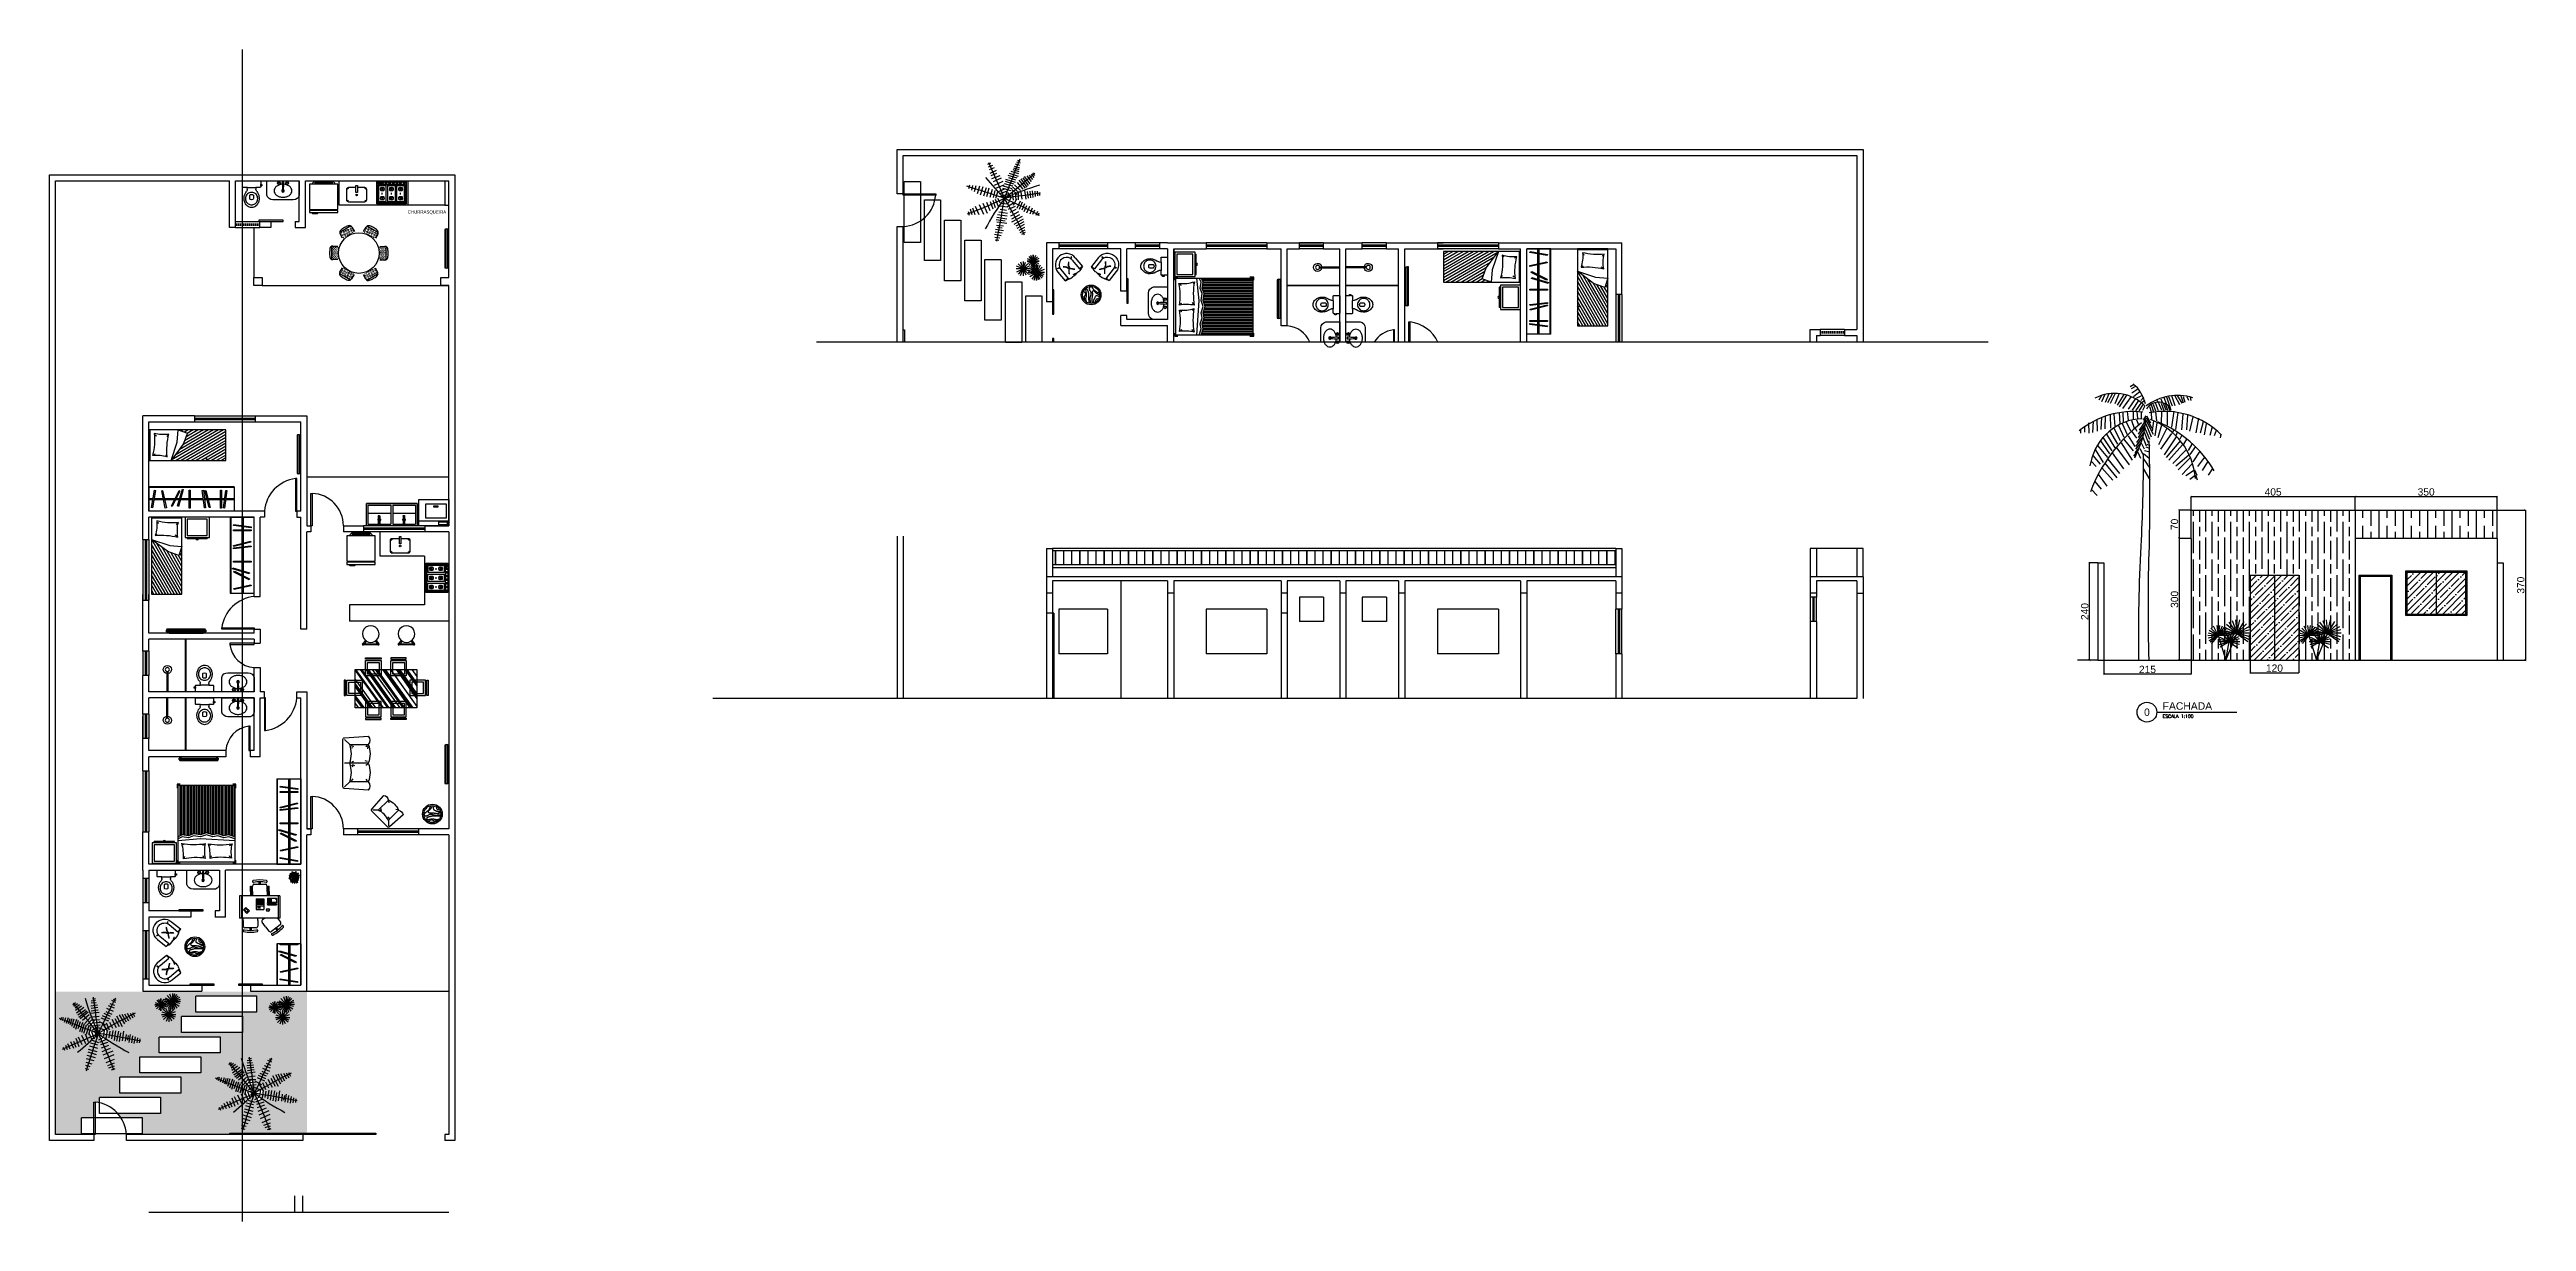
# Model space of a CAD drawing. Header units: metres. Extents: x 5374 to 27989, y 1840 to 7747.
# Drawn here: x 21878 to 27989, y 4856 to 7747 of the extents above; entities outside this region: 1.
import ezdxf
from ezdxf.enums import TextEntityAlignment as Align

# ---------------------------------------------------------------- set-up
doc = ezdxf.new("R2010")
doc.units = ezdxf.units.M
doc.linetypes.add('HIDDEN2', pattern=[4.7625, 3.175, -1.5875])
for name, color, linetype in [('01', 1, 'Continuous'), ('02', 2, 'Continuous'), ('03', 3, 'Continuous'), ('04', 4, 'Continuous'), ('05', 5, 'Continuous'), ('06', 6, 'Continuous'), ('ARQ-SÍMBOLOS', 2, 'Continuous'), ('ARQ-TEXTO2', 2, 'Continuous'), ('ARQ-TEXTO4', 4, 'Continuous'), ('Block1', 1, 'Continuous'), ('Block2', 2, 'Continuous')]:
    doc.layers.add(name, color=color, linetype=linetype)
doc.styles.add('arial', font='arial.ttf')
doc.styles.add('ROMANS', font='romans.shx')
doc.styles.get("Standard").update_dxf_attribs({"font": 'arial.ttf'})
doc.dimstyles.new('Renan', dxfattribs={"dimtxt": 18, "dimasz": 5, "dimexe": 0.18, "dimexo": 0.0625, "dimgap": 2, "dimtad": 1, "dimzin": 12, "dimtxsty": 'Standard', "dimblk": 'ARCHTICK', "dimcen": 0.09, "dimadec": 0, "dimazin": 0, "dimtfac": 1, "dimtofl": 0, "dimtmove": 0, "dimatfit": 3, "dimfxl": 1, "dimtolj": 1, "dimtzin": 0, "dimarcsym": 0})

msp = doc.modelspace()

# ---------------------------------------------------------------- texts
at = {"layer": '01'}
msp.add_text('CHURRASQUEIRA', height=7.71831, dxfattribs=at).set_placement((22761.559, 7342.112))

# ---------------------------------------------------------------- blocks, each defined once
blk = doc.blocks.new('Geladeira001')
for p, q in [((-27.5, -8), (-22.5, -3)), ((-27.5, -8), (-27.5, -10.5)), ((22.5, -3), (-22.5, -3)), ((22.5, -5.5), (-22.5, -5.5)), ((22.5, -8), (-22.5, -8)), ((27.5, -8), (22.5, -3)), ((27.5, -10.5), (27.5, -8)), ((-30, -73), (-30, -75.5)), ((-30, -80.5), (-27.5, -83)), ((-27.5, -74.2), (27.5, -74.2)), ((-27.5, -83), (-15, -83)), ((-25, -81.9), (-17.5, -81.9)), ((-15, -83), (-12.5, -80.5)), ((-12.5, -80.5), (-12.5, -80.5)), ((30, -75.5), (30, -73))]:
    blk.add_line(p, q)
for points in [[(-35, -73), (35, -73), (35, -10.5), (-35, -10.5)], [(-35, -80.5), (35, -80.5), (35, -75.5), (-35, -75.5)]]:
    blk.add_lwpolyline(points, close=True)
blk = doc.blocks.new('6Bocas003')
for p, q in [((5.5, -37.5), (5.5, 37.5)), ((5.5, 37.5), (55.5, 37.5)), ((13, 30), (23, 20)), ((13, 20), (23, 30)), ((13, 5), (23, -5)), ((13, -5), (23, 5)), ((28, 25), (33, 25)), ((28, 0), (33, 0)), ((38, 30), (48, 20)), ((38, 20), (48, 30)), ((38, 5), (48, -5)), ((38, -5), (48, 5)), ((55.5, 37.5), (55.5, -37.5)), ((55.5, -37.5), (5.5, -37.5)), ((13, -20), (23, -30)), ((13, -30), (23, -20)), ((28, -25), (33, -25)), ((38, -20), (48, -30)), ((38, -30), (48, -20))]:
    blk.add_line(p, q)
for points in [[(3, -40), (3, 40), (63, 40), (63, -40), (3, -40)], [(8, 15), (8, 35), (53, 35), (53, 15)], [(8, 15), (8, 35), (53, 35), (53, 15), (8, 15)], [(8, 35), (8, 15), (8, 15), (8, 35), (8, 35)], [(8, -10), (8, 10)], [(8, -10), (8, 10), (53, 10), (53, -10), (8, -10)], [(18, 30), (19.3, 29.8), (20.5, 29.3), (21.5, 28.5), (22.3, 27.5), (22.8, 26.3), (23, 25), (22.8, 23.7), (22.3, 22.5), (21.5, 21.5), (20.5, 20.7), (19.3, 20.2), (18, 20), (16.7, 20.2), (15.5, 20.7), (14.5, 21.5), (13.7, 22.5), (13.2, 23.7), (13, 25), (13.2, 26.3), (13.7, 27.5), (14.5, 28.5), (15.5, 29.3), (16.7, 29.8), (18, 30)], [(18, 5), (19.3, 4.8), (20.5, 4.3), (21.5, 3.5), (22.3, 2.5), (22.8, 1.3), (23, 0), (22.8, -1.3), (22.3, -2.5), (21.5, -3.5), (20.5, -4.3), (19.3, -4.8), (18, -5), (16.7, -4.8), (15.5, -4.3), (14.5, -3.5), (13.7, -2.5), (13.2, -1.3), (13, 0), (13.2, 1.3), (13.7, 2.5), (14.5, 3.5), (15.5, 4.3), (16.7, 4.8), (18, 5)], [(43, 30), (44.3, 29.8), (45.5, 29.3), (46.5, 28.5), (47.3, 27.5), (47.8, 26.3), (48, 25), (47.8, 23.7), (47.3, 22.5), (46.5, 21.5), (45.5, 20.7), (44.3, 20.2), (43, 20), (41.7, 20.2), (40.5, 20.7), (39.5, 21.5), (38.7, 22.5), (38.2, 23.7), (38, 25), (38.2, 26.3), (38.7, 27.5), (39.5, 28.5), (40.5, 29.3), (41.7, 29.8), (43, 30)], [(43, 5), (44.3, 4.8), (45.5, 4.3), (46.5, 3.5), (47.3, 2.5), (47.8, 1.3), (48, 0), (47.8, -1.3), (47.3, -2.5), (46.5, -3.5), (45.5, -4.3), (44.3, -4.8), (43, -5), (41.7, -4.8), (40.5, -4.3), (39.5, -3.5), (38.7, -2.5), (38.2, -1.3), (38, 0), (38.2, 1.3), (38.7, 2.5), (39.5, 3.5), (40.5, 4.3), (41.7, 4.8), (43, 5)], [(53, 10), (53, -10)], [(59.2, 27.2), (59.8, 27.1), (60.3, 26.9), (60.7, 26.6), (61.1, 26.1), (61.3, 25.6), (61.4, 25), (61.3, 24.4), (61.1, 23.9), (60.7, 23.4), (60.3, 23.1), (59.8, 22.9), (59.2, 22.8), (58.6, 22.9), (58.1, 23.1), (57.6, 23.4), (57.3, 23.9), (57.1, 24.4), (57, 25), (57.1, 25.6), (57.3, 26.1), (57.6, 26.6), (58.1, 26.9), (58.6, 27.1), (59.2, 27.2)], [(59.2, 17.2), (59.8, 17.1), (60.3, 16.9), (60.7, 16.6), (61.1, 16.1), (61.3, 15.6), (61.4, 15), (61.3, 14.4), (61.1, 13.9), (60.7, 13.4), (60.3, 13.1), (59.8, 12.9), (59.2, 12.8), (58.6, 12.9), (58.1, 13.1), (57.6, 13.4), (57.3, 13.9), (57.1, 14.4), (57, 15), (57.1, 15.6), (57.3, 16.1), (57.6, 16.6), (58.1, 16.9), (58.6, 17.1), (59.2, 17.2)], [(59.2, 7.2), (59.8, 7.1), (60.3, 6.9), (60.7, 6.6), (61.1, 6.1), (61.3, 5.6), (61.4, 5), (61.3, 4.4), (61.1, 3.9), (60.7, 3.4), (60.3, 3.1), (59.8, 2.9), (59.2, 2.8), (58.6, 2.9), (58.1, 3.1), (57.6, 3.4), (57.3, 3.9), (57.1, 4.4), (57, 5), (57.1, 5.6), (57.3, 6.1), (57.6, 6.6), (58.1, 6.9), (58.6, 7.1), (59.2, 7.2)], [(57.9, 30.1), (57.9, 37.1), (60.4, 37.1), (60.4, 30.1), (57.9, 30.1)], [(53, -15), (53, -35), (8, -35)], [(8, -35), (8, -15), (53, -15), (53, -35), (8, -35)], [(8, -35), (8, -15)], [(18, -20), (19.3, -20.2), (20.5, -20.7), (21.5, -21.5), (22.3, -22.5), (22.8, -23.7), (23, -25), (22.8, -26.3), (22.3, -27.5), (21.5, -28.5), (20.5, -29.3), (19.3, -29.8), (18, -30), (16.7, -29.8), (15.5, -29.3), (14.5, -28.5), (13.7, -27.5), (13.2, -26.3), (13, -25), (13.2, -23.7), (13.7, -22.5), (14.5, -21.5), (15.5, -20.7), (16.7, -20.2), (18, -20)], [(43, -20), (44.3, -20.2), (45.5, -20.7), (46.5, -21.5), (47.3, -22.5), (47.8, -23.7), (48, -25), (47.8, -26.3), (47.3, -27.5), (46.5, -28.5), (45.5, -29.3), (44.3, -29.8), (43, -30), (41.7, -29.8), (40.5, -29.3), (39.5, -28.5), (38.7, -27.5), (38.2, -26.3), (38, -25), (38.2, -23.7), (38.7, -22.5), (39.5, -21.5), (40.5, -20.7), (41.7, -20.2), (43, -20)], [(59.2, -2.8), (59.8, -2.9), (60.3, -3.1), (60.7, -3.4), (61.1, -3.9), (61.3, -4.4), (61.4, -5), (61.3, -5.6), (61.1, -6.1), (60.7, -6.6), (60.3, -6.9), (59.8, -7.1), (59.2, -7.2), (58.6, -7.1), (58.1, -6.9), (57.6, -6.6), (57.3, -6.1), (57.1, -5.6), (57, -5), (57.1, -4.4), (57.3, -3.9), (57.6, -3.4), (58.1, -3.1), (58.6, -2.9), (59.2, -2.8)], [(59.2, -12.8), (59.8, -12.9), (60.3, -13.1), (60.7, -13.4), (61.1, -13.9), (61.3, -14.4), (61.4, -15), (61.3, -15.6), (61.1, -16.1), (60.7, -16.6), (60.3, -16.9), (59.8, -17.1), (59.2, -17.2), (58.6, -17.1), (58.1, -16.9), (57.6, -16.6), (57.3, -16.1), (57.1, -15.6), (57, -15), (57.1, -14.4), (57.3, -13.9), (57.6, -13.4), (58.1, -13.1), (58.6, -12.9), (59.2, -12.8)], [(59.2, -22.8), (59.8, -22.9), (60.3, -23.1), (60.7, -23.4), (61.1, -23.9), (61.3, -24.4), (61.4, -25), (61.3, -25.6), (61.1, -26.1), (60.7, -26.6), (60.3, -26.9), (59.8, -27.1), (59.2, -27.2), (58.6, -27.1), (58.1, -26.9), (57.6, -26.6), (57.3, -26.1), (57.1, -25.6), (57, -25), (57.1, -24.4), (57.3, -23.9), (57.6, -23.4), (58.1, -23.1), (58.6, -22.9), (59.2, -22.8)], [(59.2, -32.8), (59.8, -32.9), (60.3, -33.1), (60.7, -33.4), (61.1, -33.9), (61.3, -34.4), (61.4, -35), (61.3, -35.6), (61.1, -36.1), (60.7, -36.6), (60.3, -36.9), (59.8, -37.1), (59.2, -37.2), (58.6, -37.1), (58.1, -36.9), (57.6, -36.6), (57.3, -36.1), (57.1, -35.6), (57, -35), (57.1, -34.4), (57.3, -33.9), (57.6, -33.4), (58.1, -33.1), (58.6, -32.9), (59.2, -32.8)]]:
    blk.add_lwpolyline(points)
blk = doc.blocks.new('Pia005')
blk.add_lwpolyline([(2, 8), (20, 8, 0.414214), (25, 13), (25, 38, 0.414214), (20, 43), (-20, 43, 0.414214), (-25, 38), (-25, 13, 0.414214), (-20, 8), (-2, 8)], format="xyb")
blk.add_lwpolyline([(-2, 20.4), (2, 20.4), (2, 3), (-2, 3)], close=True)
blk.add_circle((0, 26.1), 1.98)
for centre, start, end in [((-20, 38), 90, 180), ((-20, 13), 180, 270), ((20, 38), 0, 90), ((20, 13), 270, 360)]:
    blk.add_arc(centre, 3, start, end)
blk = doc.blocks.new('CamaCasal001')
for p, q in [((-65, -3), (-72.5, -3)), ((-72.5, -3), (-72.5, -10.5)), ((-70, -58), (15, -63)), ((-60.9, -48.5), (-56.1, -45.8)), ((-58.4, -17.1), (-56.1, -21)), ((-10.9, -17.3), (-12.1, -20.6)), ((-7, -49.2), (-9.5, -47.1)), ((5.2, -49.1), (10.1, -46.6)), ((6.7, -16.9), (8.8, -20.9)), ((15, -63), (70, -58)), ((54.7, -15.9), (53.4, -19.2)), ((59, -50.4), (56.6, -48.2)), ((65, -3), (72.5, -3)), ((72.5, -3), (72.5, -10.5)), ((-70, -63), (-55, -68)), ((-70, -68), (-55, -73)), ((-68.8, -195.5), (-68.8, -68.4)), ((-65, -195.5), (-65, -69.7)), ((-61.3, -195.5), (-61.3, -70.9)), ((-57.5, -195.5), (-57.5, -72.2)), ((-55, -68), (-42.5, -65.5)), ((-55, -73), (-42.5, -70.5)), ((-53.8, -195.5), (-53.8, -72.8)), ((-50, -195.5), (-50, -72)), ((-46.3, -195.5), (-46.3, -71.3)), ((-42.5, -65.5), (-27.5, -70.5)), ((-42.5, -70.5), (-27.5, -75.5)), ((-42.5, -195.5), (-42.5, -70.5)), ((-38.8, -195.5), (-38.8, -71.8)), ((-35, -195.5), (-35, -73)), ((-31.3, -195.5), (-31.3, -74.3)), ((-27.5, -70.5), (-15, -68)), ((-27.5, -75.5), (-15, -73)), ((-27.5, -195.5), (-27.5, -75.5)), ((-23.8, -195.5), (-23.8, -74.8)), ((-20, -195.5), (-20, -74)), ((-16.3, -195.5), (-16.3, -73.3)), ((-15, -68), (0, -73)), ((-15, -73), (0, -78)), ((-12.5, -195.5), (-12.5, -73.8)), ((-8.8, -195.5), (-8.8, -75.1)), ((-5, -195.5), (-5, -76.3)), ((-1.3, -195.5), (-1.3, -77.6)), ((0, -73), (15, -68)), ((0, -78), (15, -73)), ((2.5, -195.5), (2.5, -77.2)), ((6.2, -195.5), (6.2, -75.9)), ((10, -195.5), (10, -74.7)), ((13.7, -195.5), (13.7, -73.4)), ((15, -68), (32.5, -70.5)), ((15, -73), (32.5, -75.5)), ((17.5, -195.5), (17.5, -73.4)), ((21.2, -195.5), (21.2, -73.9)), ((25, -195.5), (25, -74.4)), ((28.7, -195.5), (28.7, -75)), ((32.5, -70.5), (45, -65.5)), ((32.5, -75.5), (45, -70.5)), ((32.5, -195.5), (32.5, -75.5)), ((36.2, -195.5), (36.2, -74)), ((40, -195.5), (40, -72.5)), ((43.7, -195.5), (43.7, -71)), ((45, -65.5), (60, -68)), ((45, -70.5), (60, -73)), ((47.5, -195.5), (47.5, -70.9)), ((51.2, -195.5), (51.2, -71.5)), ((55, -195.5), (55, -72.2)), ((58.7, -195.5), (58.7, -72.8)), ((60, -68), (70, -63)), ((60, -73), (70, -68)), ((62.5, -195.5), (62.5, -71.8)), ((66.2, -195.5), (66.2, -69.9)), ((-72.5, -188), (-72.5, -198)), ((-72.5, -198), (-65, -198)), ((65, -198), (72.5, -198)), ((72.5, -198), (72.5, -188))]:
    blk.add_line(p, q)
blk.add_lwpolyline([(-70, -5.5), (70, -5.5), (70, -195.5), (-70, -195.5)], close=True)
for centre, radius, start, end in [((-144.2, -30), 84.1, 345.72867, 10.21806), ((-33, -219.8), 171.7, 80.49852, 99.97589), ((-36.5, 118.4), 135.7, 259.42047, 281.78146), ((89.6, -21.2), 98.6, 176.12189, 197.26833), ((-82.6, -32), 88, 347.39974, 11.33325), ((30.4, -220.6), 171.7, 79.61191, 99.09474), ((26.7, 122.4), 139, 260.46759, 282.56357), ((170, -19.8), 113.3, 176.70239, 196.43114)]:
    blk.add_arc(centre, radius, start, end)
blk = doc.blocks.new('Solt002')
for p, q in [((-37.5, -5.5), (37.5, -5.5)), ((-37.5, -187.5), (37.1, -58.3)), ((-25.6, -18.1), (-23.3, -22)), ((-25.6, -50.3), (-20.9, -47.7)), ((37.5, -58), (-7.5, -73)), ((-2.5, -88), (37.5, -58)), ((22.4, -15.1), (21.2, -18.4)), ((26.1, -47.1), (23.6, -44.9)), ((-37.5, -175), (24.3, -67.9)), ((-7.5, -73), (-37.5, -75.5)), ((-37.5, -75.5), (-30, -98)), ((-37.5, -162.5), (11.6, -77.4)), ((-37.5, -87.5), (-35, -83.1)), ((-37.5, -150), (-1.1, -87)), ((-37.5, -137.5), (-10.6, -91)), ((-37.5, -100), (-32.3, -91)), ((-37.5, -125), (-19.8, -94.3)), ((-37.5, -112.5), (-28.9, -97.6)), ((-33.5, -193), (37.5, -70.1)), ((-30, -98), (-2.5, -88)), ((-26.3, -193), (37.5, -82.6)), ((-19, -193), (37.5, -95.1)), ((-11.8, -193), (37.5, -107.6)), ((-4.6, -193), (37.5, -120.1)), ((2.6, -193), (37.5, -132.6)), ((9.8, -193), (37.5, -145.1)), ((17, -193), (37.5, -157.6)), ((24.3, -193), (37.5, -170.1)), ((31.5, -193), (37.5, -182.6))]:
    blk.add_line(p, q)
blk.add_lwpolyline([(-37.5, -3), (37.5, -3), (37.5, -193), (-37.5, -193)], close=True)
for centre, radius, start, end in [((-11.4, 121.9), 139, 262.87129, 284.96727), ((-114.1, -36.9), 88, 349.80344, 13.73695), ((12.1, -208), 160.5, 84.1554, 104.3055), ((122.8, -19.7), 98.6, 175.76008, 196.90652)]:
    blk.add_arc(centre, radius, start, end)
blk = doc.blocks.new('Criado006')
for p, q in [((-30, 53), (-30, 3)), ((30, 53), (-30, 53)), ((-30, 3), (30, 3)), ((-25, 53), (-25, 56)), ((25, 56), (-25, 56)), ((25, 48), (-25, 48)), ((-25, 48), (-25, 8)), ((-25, 8), (25, 8)), ((25, 53), (25, 56)), ((25, 8), (25, 48)), ((30, 3), (30, 53))]:
    blk.add_line(p, q)
blk.add_arc((0, 56), 3, 0, 180)
blk = doc.blocks.new('Lavatorio008')
blk.add_lwpolyline([(-1.9, -8.6, 0.05843), (-8.8, -9.8, 0.084248), (-15.6, -13.2, 0.106469), (-20.5, -18.7, 0.130159), (-22.1, -24.6, 0.130159), (-20.5, -30.4, 0.106469), (-15.6, -35.9, 0.084248), (-8.8, -39.3, 0.073281), (-0.1, -40.6, 0.073281), (8.6, -39.3, 0.084248), (15.5, -35.9, 0.106469), (20.4, -30.4, 0.130159), (21.9, -24.6, 0.130159), (20.4, -18.7, 0.106469), (15.5, -13.2, 0.084248), (8.6, -9.8, 0.057106), (1.9, -8.6)], format="xyb")
blk.add_lwpolyline([(-1, -22.8, 0.389688), (-0.8, -23), (0, -23), (0.8, -23, 0.389688), (1, -22.8, 0.017234), (2, -3.2, 0.418769), (1.8, -3), (0, -3), (-1.8, -3, 0.418769), (-2, -3.2, 0.017234)], format="xyb", close=True)
for centre, radius in [((-10, -6), 3.5), ((-10, -6), 2.5), ((-10, -6), 2.4), ((10, -6), 3.5), ((10, -6), 2.5), ((10, -6), 2.4)]:
    blk.add_circle(centre, radius)
for radius, start, end in [(3, 109.98479, 66.84511), (1.75, 116.75986, 62.2389)]:
    blk.add_arc((-0.1, -24.6), radius, start, end)
blk = doc.blocks.new('Vaso003c')
for p, q in [((3, 20.7), (3, -20.7)), ((12.1, 22.5), (4.8, 22.5)), ((15.1, 22.5), (12.1, 22.5)), ((17.4, 22.5), (15.1, 22.5)), ((19.2, 10.3), (19.2, 20.7)), ((23.8, 10.6), (19.2, 10.3)), ((4.8, -22.5), (12.1, -22.5)), ((12.1, -23.7), (11.8, -23.7)), ((11.8, -23.7), (11.8, -25.2)), ((11.8, -25.2), (13.6, -25.2)), ((12.1, -22.5), (12.1, -23.7)), ((13.6, -25.2), (15.4, -25.2)), ((15.1, -23.7), (15.1, -22.5)), ((15.1, -22.5), (17.4, -22.5)), ((15.4, -23.7), (15.1, -23.7)), ((15.4, -25.2), (15.4, -23.7)), ((19.2, -20.7), (19.2, -10.3)), ((19.2, -10.3), (23.8, -10.6))]:
    blk.add_line(p, q)
for points in [[(19.2, 10.3), (19.2, 0), (19.2, -10.3)], [(15.1, -22.5), (12.1, -22.5)]]:
    blk.add_lwpolyline(points)
for points in [[(31.6, 0, -0.18052), (35.3, 10, -0.167158), (43.8, 14.9, -0.1), (49.8, 14.9, -0.096291), (54.8, 13, -0.13332), (59.8, 8.1, -0.150886), (62.2, 0, -0.150886), (59.8, -8.1, -0.13332), (54.8, -13, -0.096291), (49.8, -14.9, -0.1), (43.8, -14.9, -0.167158), (35.3, -10, -0.18052)], [(49, 3, 0.276984), (46.8, 4.4), (38.3, 4.4, 0.393258), (38.3, -4.5), (46.8, -4.5, 0.276984), (49, -3, 0.2)]]:
    blk.add_lwpolyline(points, format="xyb", close=True)
for centre, radius, start, end in [((4.8, 20.7), 1.79, 89.59291, 180.33959), ((17.4, 20.7), 1.82, 0.57318, 92.52313), ((20.1, 31.8), 21.5, 279.95407, 285.40669), ((20.9, 25.4), 15.1, 288.91021, 302.8225), ((45.6, -8.5), 26.9, 113.72123, 127.91018), ((46.4, -8.5), 27.2, 99.68202, 115.21235), ((46.4, -4.6), 23.3, 81.54684, 101.31735), ((46.4, -6.1), 24.8, 62.58456, 82.05608), ((46.7, -5.9), 24.5, 40.58101, 63.03709), ((53.9, 0), 15.2, 0.17647, 41.43711), ((4.8, -20.7), 1.79, 179.66041, 270.40709), ((17.4, -20.7), 1.82, 267.47687, 359.42682), ((20.1, -31.8), 21.5, 74.59331, 80.04593), ((20.9, -25.4), 15.1, 57.1775, 71.08979), ((45.6, 8.5), 26.9, 232.08982, 246.27877), ((46.4, 8.5), 27.2, 244.78765, 260.31798), ((46.4, 4.6), 23.3, 258.68265, 278.45316), ((46.4, 6.1), 24.8, 277.94392, 297.41544), ((46.7, 5.9), 24.5, 296.96291, 319.41899), ((53.9, 0), 15.2, 318.56289, 359.82353)]:
    blk.add_arc(centre, radius, start, end)
blk = doc.blocks.new('Armario015')
for p, q in [((125, 59.5), (-119.6, 59.5)), ((-119.6, 0), (-119.6, 59.5)), ((-108.3, 32), (-119.6, 32)), ((-107.7, 29), (-119.6, 29)), ((-107.7, 29), (-119.6, 29)), ((125, 1.5), (-119.6, 1.5)), ((125, 0), (-119.6, 0)), ((-77.3, 32), (-105.3, 32)), ((-77.3, 32), (-105.3, 32)), ((-78, 29), (-104.7, 29)), ((-78, 29), (-104.7, 29)), ((-44.6, 29), (-75, 29)), ((-46.3, 32), (-74.2, 32)), ((-32.3, 32), (-42.9, 32)), ((-31.3, 29), (-41.1, 29)), ((-4.1, 32), (-29.2, 32)), ((-4.1, 29), (-28.2, 29)), ((37.3, 32), (-1.1, 32)), ((36.9, 29), (-1.1, 29)), ((46.7, 29), (39.8, 29)), ((47.6, 32), (40.3, 32)), ((85.8, 29), (49.8, 29)), ((85.8, 32), (50.7, 32)), ((97.6, 32), (88.7, 32)), ((98, 29), (88.7, 29)), ((125, 32), (100.6, 32)), ((125, 29), (101, 29)), ((125, 0), (125, 59.5))]:
    blk.add_line(p, q)
for points in [[(-103.8, 8.2), (-100.9, 8.7), (-109, 51.6), (-111.9, 51.1)], [(-82.8, 9.8), (-80, 9), (-69.4, 51.4), (-72.3, 52.1)], [(-32.9, 9), (-30.3, 10.5), (-52.3, 48.1), (-54.8, 46.7)], [(-23.5, 5.6), (-20.7, 6.5), (-34.5, 47.9), (-37.3, 46.9)], [(-4.1, 8.3), (-1.1, 8.3), (-1.1, 52), (-4.1, 52)], [(33.8, 8.6), (36.8, 8.2), (43.1, 51.3), (40.2, 51.7)], [(40.9, 9.3), (43.7, 8.5), (56.2, 50.3), (53.4, 51.1)], [(85.8, 8.3), (88.7, 8.3), (88.7, 52), (85.8, 52)], [(100.9, 8.6), (103.8, 9), (97.7, 52.2), (94.8, 51.8)]]:
    blk.add_lwpolyline(points, close=True)
blk = doc.blocks.new('Chuveiro003')
for p, q in [((50.2, 1.2), (0, 1.2)), ((50.2, -1.2), (0, -1.2))]:
    blk.add_line(p, q)
blk.add_circle((55, 0), 5)
blk.add_arc((55, 0), 10, 187.18076, 172.81924)
blk = doc.blocks.new('Tanque004c')
for p, q in [((0, 34.2), (0.5, 34.2)), ((0, 34.2), (0, 26.8)), ((0, 26.8), (0.5, 26.8)), ((0.5, 34.2), (0.5, 26.8)), ((1.3, 32.2), (23.7, 32.2)), ((1.3, 28.8), (23.7, 28.8)), ((1.5, 32), (21, 32)), ((1.5, 32), (1.5, 29)), ((1.5, 29), (21, 29)), ((4, 32.2), (4, 58.5)), ((51, 58.5), (4, 58.5)), ((4, 2.5), (4, 28.8)), ((51, 2.5), (4, 2.5)), ((21, 31.8), (21, 29.2)), ((21.2, 32), (23.8, 32.2)), ((23.8, 28.8), (21.2, 29)), ((24, 27.4), (23.5, 28.8)), ((23.9, 29), (23.9, 32)), ((25, 31.2), (23.9, 31.7)), ((25.1, 29.7), (23.9, 29.3)), ((25, 27.4), (24, 27.4)), ((24.9, 29.7), (25, 27.4)), ((31, 2.5), (31, 58.5)), ((51, 2.5), (51, 58.5)), ((0, -26.8), (0.5, -26.8)), ((0, -26.8), (0, -34.2)), ((0, -30), (0, -33.6)), ((0, -34.2), (0.5, -34.2)), ((0.5, -26.8), (0.5, -34.2)), ((1.3, -28.8), (23.7, -28.8)), ((1.3, -32.2), (23.7, -32.2)), ((1.5, -29), (1.5, -32)), ((1.5, -29), (21, -29)), ((1.5, -32), (21, -32)), ((4, -28.8), (4, -2.5)), ((51, -2.5), (4, -2.5)), ((4, -58.5), (4, -32.2)), ((51, -58.5), (4, -58.5)), ((21, -29.2), (21, -31.8)), ((21.2, -29), (23.8, -28.8)), ((23.8, -32.2), (21.2, -32)), ((24, -33.6), (23.5, -32.2)), ((23.9, -32), (23.9, -29)), ((25, -29.8), (23.9, -29.3)), ((25.1, -31.3), (23.9, -31.7)), ((25, -33.6), (24, -33.6)), ((24.9, -31.3), (25, -33.6)), ((31, -58.5), (31, -2.5)), ((51, -58.5), (51, -2.5))]:
    blk.add_line(p, q)
blk.add_lwpolyline([(55, 62.5), (55, -62.5), (55, 62.5), (0, 62.5), (0, -62.5), (55, -62.5)])
for points in [[(25.1, 29.7, 0.236739), (25.1, 29.8, 0.08552), (25.2, 30, 0.043127), (25.3, 30.2, 0.031837), (25.3, 30.5, 0.031837), (25.3, 30.8, 0.043127), (25.2, 31, 0.08552), (25.1, 31.2, 0.236739), (25.1, 31.2, 0.159785), (25, 31.2, 0.08552)], [(25, 29.8, 0.077146), (25.1, 29.7, 0.236739)], [(25.1, -31.3, 0.236739), (25.1, -31.2, 0.08552), (25.2, -31, 0.043127), (25.3, -30.8, 0.031837), (25.3, -30.5, 0.031837), (25.3, -30.2, 0.043127), (25.2, -30, 0.08552), (25.1, -29.8, 0.236739), (25.1, -29.8, 0.159785), (25, -29.8, 0.08552)], [(25, -31.2, 0.077146), (25.1, -31.3, 0.236739)]]:
    blk.add_lwpolyline(points, format="xyb")
for centre, radius, start, end in [((4.4, 34.6), 3.95, 185.79617, 222.12881), ((4.4, 26.4), 3.95, 137.87745, 174.19758), ((15, 30.5), 3, 35.21643, 144.78357), ((15, 30.5), 3, 215.21643, 324.78357), ((21.2, 31.8), 0.2, 94.47814, 180), ((21.2, 29.2), 0.2, 180, 265.52186), ((23.7, 32), 0.2, 0, 90), ((23.7, 29), 0.2, 270, 360), ((4.4, -26.4), 3.95, 185.79617, 222.12881), ((4.4, -34.6), 3.95, 137.87745, 174.19758), ((15, -30.5), 3, 35.21643, 144.78357), ((15, -30.5), 3, 215.21643, 324.78357), ((21.2, -29.2), 0.2, 94.47814, 180), ((21.2, -31.8), 0.2, 180, 265.52186), ((23.7, -29), 0.2, 0, 90), ((23.7, -32), 0.2, 270, 360)]:
    blk.add_arc(centre, radius, start, end)
blk = doc.blocks.new('MaqSec002')
blk.add_line((-36.9, 14.3), (36.9, 14.3))
for points in [[(-36.9, 3), (36.9, 3), (36.9, 67.8), (-36.9, 67.8)], [(-12.5, 12.6), (-32.5, 12.6), (-32.5, 5.1), (-12.5, 5.1)], [(20, 57.6), (-30, 57.6), (-30, 21.8), (20, 21.8)], [(0, 52.7), (-10, 52.7), (-10, 48.7), (0, 48.7)]]:
    blk.add_lwpolyline(points, close=True)
blk = doc.blocks.new('*X70')
at = {"color": 0}
for p, q in [((-17, 161.2), (-16.7, 161.5)), ((-17, 161.2), (-17, 161.3)), ((-17, 161.2), (-17, 161.2)), ((-17, 158.4), (-17, 158.8)), ((-17, 158.4), (-16.7, 158.7)), ((-17, 158.4), (-17, 158.4)), ((-17, 155.6), (-17, 155.9)), ((-17, 155.6), (-16.7, 155.8)), ((-17, 155.6), (-17, 155.6)), ((-15.6, 162.6), (-15.8, 162.9)), ((-15.6, 159.8), (-15.8, 160.1)), ((-15.6, 157), (-15.8, 157.2)), ((-15.6, 154.2), (-15.8, 154.4)), ((-15.6, 162.6), (-15.6, 163)), ((-15.6, 162.6), (-15.3, 162.9)), ((-15.6, 159.8), (-15.6, 160.2)), ((-15.6, 159.8), (-15.3, 160.1)), ((-15.6, 157), (-15.6, 157.4)), ((-15.6, 157), (-15.3, 157.2)), ((-15.6, 154.2), (-15.6, 154.5)), ((-15.5, 154.2), (-15.3, 154.4)), ((-14.1, 161.2), (-14.4, 161.5)), ((-14.1, 158.4), (-14.4, 158.7)), ((-14.1, 155.6), (-14.4, 155.8)), ((-14.1, 161.2), (-14.1, 161.6)), ((-14.1, 161.2), (-13.9, 161.5)), ((-14.1, 158.4), (-14.1, 158.8)), ((-14.1, 158.4), (-13.9, 158.7)), ((-14.1, 155.6), (-14.1, 155.9)), ((-14.1, 155.6), (-13.9, 155.8)), ((-12.7, 162.6), (-13, 162.9)), ((-12.7, 159.8), (-13, 160.1)), ((-12.7, 157), (-13, 157.2)), ((-12.8, 154.2), (-13, 154.4)), ((-12.7, 162.6), (-12.7, 163)), ((-12.7, 162.6), (-12.5, 162.9)), ((-12.7, 159.8), (-12.7, 160.2)), ((-12.7, 159.8), (-12.5, 160.1)), ((-12.7, 157), (-12.7, 157.4)), ((-12.7, 157), (-12.5, 157.2)), ((-12.7, 154.2), (-12.7, 154.5)), ((-12.7, 154.2), (-12.5, 154.4)), ((-11.3, 161.2), (-11.6, 161.5)), ((-11.3, 158.4), (-11.6, 158.7)), ((-11.3, 155.6), (-11.6, 155.8)), ((-11.3, 161.2), (-11.3, 161.6)), ((-11.3, 161.2), (-11, 161.5)), ((-11.3, 158.4), (-11.3, 158.8)), ((-11.3, 158.4), (-11, 158.7)), ((-11.3, 155.6), (-11.3, 155.9)), ((-11.3, 155.6), (-11, 155.8)), ((-9.9, 162.6), (-10.2, 162.9)), ((-9.9, 159.8), (-10.2, 160.1)), ((-9.9, 157), (-10.2, 157.2)), ((-9.9, 154.2), (-10.2, 154.4)), ((-9.9, 162.6), (-9.9, 163)), ((-9.9, 162.6), (-9.6, 162.9)), ((-9.9, 159.8), (-9.9, 160.2)), ((-9.9, 159.8), (-9.6, 160.1)), ((-9.9, 157), (-9.9, 157.4)), ((-9.9, 157), (-9.6, 157.2)), ((-9.9, 154.2), (-9.9, 154.5)), ((-9.9, 154.2), (-9.6, 154.4)), ((-8.5, 161.2), (-8.8, 161.5)), ((-8.5, 158.4), (-8.8, 158.7)), ((-8.5, 155.6), (-8.8, 155.8)), ((-8.5, 161.2), (-8.5, 161.6)), ((-8.5, 161.2), (-8.2, 161.5)), ((-8.5, 158.4), (-8.5, 158.8)), ((-8.5, 158.4), (-8.2, 158.7)), ((-8.5, 155.6), (-8.5, 155.9)), ((-8.5, 155.6), (-8.2, 155.8)), ((-7.1, 162.6), (-7.3, 162.9)), ((-7.1, 159.8), (-7.3, 160.1)), ((-7.1, 157), (-7.3, 157.2)), ((-7.1, 154.2), (-7.3, 154.4)), ((-7.1, 162.6), (-7.1, 163)), ((-7.1, 162.6), (-6.8, 162.9)), ((-7.1, 159.8), (-7.1, 160.2)), ((-7.1, 159.8), (-6.8, 160.1)), ((-7.1, 157), (-7.1, 157.4)), ((-7.1, 157), (-6.8, 157.2)), ((-7.1, 154.2), (-7.1, 154.5)), ((-7, 154.2), (-6.8, 154.4)), ((-5.7, 161.2), (-5.9, 161.5)), ((-5.7, 158.4), (-5.9, 158.7)), ((-5.7, 155.6), (-5.9, 155.8)), ((-5.7, 161.2), (-5.7, 161.6)), ((-5.7, 161.2), (-5.4, 161.5)), ((-5.7, 158.4), (-5.7, 158.8)), ((-5.7, 158.4), (-5.4, 158.7)), ((-5.7, 155.6), (-5.7, 155.9)), ((-5.7, 155.6), (-5.4, 155.8)), ((-4.2, 162.6), (-4.5, 162.9)), ((-4.2, 159.8), (-4.5, 160.1)), ((-4.2, 157), (-4.5, 157.2)), ((-4.3, 154.2), (-4.5, 154.4)), ((-4.2, 162.6), (-4.2, 163)), ((-4.2, 162.6), (-4, 162.9)), ((-4.2, 159.8), (-4.2, 160.2)), ((-4.2, 159.8), (-4, 160.1)), ((-4.2, 157), (-4.2, 157.4)), ((-4.2, 157), (-4, 157.2)), ((-4.2, 154.2), (-4.2, 154.5)), ((-4.2, 154.2), (-4, 154.4)), ((-2.8, 161.2), (-3.1, 161.5)), ((-2.8, 158.4), (-3.1, 158.7)), ((-2.8, 155.6), (-3.1, 155.8)), ((-2.8, 161.2), (-2.8, 161.6)), ((-2.8, 161.2), (-2.6, 161.5)), ((-2.8, 158.4), (-2.8, 158.8)), ((-2.8, 158.4), (-2.6, 158.7)), ((-2.8, 155.6), (-2.8, 155.9)), ((-2.8, 155.6), (-2.6, 155.8)), ((-1.4, 162.6), (-1.7, 162.9)), ((-1.4, 159.8), (-1.7, 160.1)), ((-1.4, 157), (-1.7, 157.2)), ((-1.5, 154.2), (-1.7, 154.4)), ((-1.4, 162.6), (-1.4, 163)), ((-1.4, 162.6), (-1.1, 162.9)), ((-1.4, 159.8), (-1.4, 160.2)), ((-1.4, 159.8), (-1.1, 160.1)), ((-1.4, 157), (-1.4, 157.4)), ((-1.4, 157), (-1.1, 157.2)), ((-1.4, 154.2), (-1.4, 154.5)), ((-1.4, 154.2), (-1.1, 154.4)), ((0, 161.2), (-0.3, 161.5)), ((0, 158.4), (-0.3, 158.7)), ((0, 155.6), (-0.3, 155.8)), ((0, 161.2), (0, 161.6)), ((0, 161.2), (0.3, 161.5)), ((0, 158.4), (0, 158.8)), ((0, 158.4), (0.3, 158.7)), ((0, 155.6), (0, 155.9)), ((0, 155.6), (0.3, 155.8))]:
    blk.add_line(p, q, dxfattribs=at)
blk = doc.blocks.new('Mesa022')
at = {"layer": 'Block2'}
for p, q in [((-19.7, 66.7), (-47.2, 50.9)), ((-17.1, 64.1), (-11, 53.5)), ((11.8, 53.1), (17.9, 63.7)), ((47.9, 50.4), (20.5, 66.3)), ((-67.6, 16.3), (-67.7, -15.4)), ((-64.1, 17.2), (-51.8, 17.2)), ((-40.1, 36.8), (-46.2, 47.3)), ((47, 46.9), (40.8, 36.3)), ((51.9, 16.3), (64.1, 16.3)), ((67.6, -16.3), (67.7, 15.4)), ((-51.9, -16.3), (-64.1, -16.3)), ((-47.9, -50.4), (-20.5, -66.3)), ((-47, -46.9), (-40.8, -36.3)), ((-11.8, -53.1), (-17.9, -63.7)), ((17.1, -64.1), (11, -53.5)), ((19.7, -66.7), (47.2, -50.9)), ((40.1, -36.8), (46.2, -47.3)), ((64.1, -17.2), (51.8, -17.2))]:
    blk.add_line(p, q, dxfattribs=at)
blk.add_circle((0, 0), 50.1, dxfattribs=at)
for centre, radius, start, end in [((-2.9, 6.1), 65.6, 120.01523, 129.38167), ((-3.6, 7.4), 64, 110.61864, 120.01523), ((-23.6, 60.4), 7.42, 29.925, 110.61864), ((24.3, 59.9), 7.42, 69.38167, 149.925), ((3.8, 5.5), 65.6, 60.01523, 69.38167), ((4.6, 6.9), 64, 50.61864, 60.01523), ((-8.2, 0.6), 64, 170.61864, 180.01523), ((-6.7, 0.6), 65.6, 180.01523, 189.38167), ((-64.1, 9.8), 7.42, 89.925, 170.61864), ((-39.8, 51), 7.42, 129.38167, 209.925), ((40.5, 50.6), 7.42, 329.925, 50.61864), ((64.1, 8.9), 7.42, 9.38167, 89.925), ((6.7, -0.6), 65.6, 0.01523, 9.38167), ((-64.1, -8.9), 7.42, 189.38167, 269.925), ((-40.5, -50.6), 7.42, 149.925, 230.61864), ((-4.6, -6.9), 64, 230.61864, 240.01523), ((2.9, -6.1), 65.6, 300.01523, 309.38167), ((39.8, -51), 7.42, 309.38167, 29.925), ((64.1, -9.8), 7.42, 269.925, 350.61864), ((8.2, -0.6), 64, 350.61864, 0.01523), ((-3.8, -5.5), 65.6, 240.01523, 249.38167), ((-24.3, -59.9), 7.42, 249.38167, 329.925), ((23.6, -60.4), 7.42, 209.925, 290.61864), ((3.6, -7.4), 64, 290.61864, 300.01523)]:
    blk.add_arc(centre, radius, start, end, dxfattribs=at)
at = {"layer": 'Block1', "xscale": 1.854150943717857, "yscale": 1.854150943717857, "zscale": 1.854150943717857}
for p, rotation in [((130, -195.5), 29.92499999999992), ((-104.3, -210.4), 329.925), ((234.4, 14.9), 89.92499999999997), ((-234.4, -14.9), 269.925), ((104.3, 210.4), 149.925), ((-130, 195.5), 209.9249999999999)]:
    blk.add_blockref('*X70', p, dxfattribs=dict(at, rotation=rotation))
blk = doc.blocks.new('A$C280F56C6')
at = {"layer": 'Block1'}
for p, q in [((19.7, 91.5), (13.2, 91.5)), ((19.7, 88.5), (13.2, 88.5)), ((68.5, 109.4), (59.3, 100.2)), ((66.4, 93.1), (59.3, 100.2)), ((68.5, 106.6), (62.2, 100.2)), ((66.4, 96), (62.2, 100.2)), ((63.7, 98.6), (62.3, 97.2)), ((63.4, 104.2), (64.8, 102.8)), ((64.9, 97.5), (63.4, 96.1)), ((64.5, 105.4), (65.9, 103.9)), ((75.6, 102.3), (66.4, 93.1)), ((72.8, 102.3), (66.4, 96)), ((75.6, 102.3), (68.5, 109.4)), ((72.8, 102.3), (68.5, 106.6)), ((69, 98.6), (70.4, 97.2)), ((70.1, 105), (71.5, 106.4)), ((70.2, 99.7), (71.6, 98.3)), ((99.2, 74.3), (70.2, 74.3)), ((70.2, 74.3), (70.2, 53.3)), ((71.2, 103.9), (72.6, 105.3)), ((74.1, 71.3), (74.1, 63)), ((75.2, 71.3), (75.2, 63)), ((76.3, 71.3), (76.3, 63)), ((80.1, 71.5), (80.1, 55.8)), ((83.9, 71.5), (83.9, 55.8)), ((86.8, 71.5), (86.8, 55.8)), ((89.7, 71.5), (89.7, 55.8)), ((93, 71.5), (93, 55.8)), ((95.7, 71.5), (95.7, 55.8)), ((99.2, 74.3), (99.2, 53.3)), ((117.5, 84.6), (117.5, 87.1)), ((119.5, 84.6), (119.5, 87.1)), ((18.1, 22.2), (12.8, 18.2)), ((19.9, 19.8), (14.6, 15.8)), ((99.2, 53.3), (70.2, 53.3)), ((82.8, 43.9), (82.8, 18.9)), ((83.8, 43.9), (82.8, 43.9)), ((82.8, 36.4), (84.1, 36.1)), ((82.8, 26.4), (84.1, 26.8)), ((83.8, 18.9), (82.8, 18.9)), ((83.5, 43.9), (83.5, 36.9)), ((83.5, 36.9), (84.1, 36.7)), ((83.5, 25.9), (84.1, 26)), ((83.5, 25.9), (83.5, 19)), ((89.3, 36.9), (88.6, 36.7)), ((89.3, 25.9), (88.6, 26)), ((100.4, 43.9), (88.9, 43.9)), ((100.4, 18.9), (88.9, 18.9)), ((89.3, 43.9), (89.3, 36.9)), ((89.3, 25.9), (89.3, 19)), ((89.4, 43.9), (89.4, 18.9)), ((99.1, 43.1), (91.2, 43.1)), ((91.2, 43.1), (91.2, 34.1)), ((99.1, 34.1), (91.2, 34.1)), ((98.6, 42.6), (91.7, 42.6)), ((91.7, 42.6), (91.7, 34.6)), ((98.6, 40.6), (91.7, 40.6)), ((98.6, 38.6), (91.7, 38.6)), ((98.6, 36.6), (91.7, 36.6)), ((98.6, 34.6), (91.7, 34.6)), ((93.9, 42.6), (93.9, 34.6)), ((96.4, 42.6), (96.4, 34.6)), ((98.6, 34.6), (98.6, 42.6)), ((98.6, 20.4), (98.6, 23.2)), ((98.6, 23.2), (99.3, 23.2)), ((99.3, 20.4), (98.6, 20.4)), ((99.1, 34.1), (99.1, 43.1)), ((99.3, 23.2), (99.3, 20.4)), ((100.4, 43.9), (100.4, 18.9)), ((117.5, 44.6), (117.5, 42.1)), ((119.5, 44.6), (119.5, 42.1)), ((138.5, 66.1), (145.1, 66.1)), ((138.5, 63.1), (145.1, 63.1))]:
    blk.add_line(p, q, dxfattribs=at)
for radius in [4.14, 3.42]:
    blk.add_circle((68.6, 42.7), radius, dxfattribs=at)
for centre, radius, start, end in [((86.4, 34.5), 9.76, 75.04776, 104.95224), ((-149.4, 31.4), 233.6, 356.93212, 3.06788), ((86.4, 28.4), 9.76, 255.04776, 284.95224), ((86.4, 33.2), 9.76, 80.15802, 99.84198), ((-148.6, 31.3), 233.6, 357.17431, 2.82569), ((86.4, 29.4), 9.76, 260.15802, 279.84198), ((321.3, 31.3), 233.6, 177.17431, 182.82569), ((322.1, 31.4), 233.6, 176.93212, 183.06788)]:
    blk.add_arc(centre, radius, start, end, dxfattribs=at)
at = {"layer": 'Block2'}
for p, q in [((19.7, 75), (19.7, 105)), ((39.7, 110), (24.7, 110)), ((39.7, 70), (24.7, 70)), ((106.6, 119.8), (46.6, 119.8)), ((46.6, 9.8), (46.6, 119.8)), ((106.6, 114.8), (46.6, 114.8)), ((106.6, 9.8), (106.6, 119.8)), ((118.5, 90.1), (106.6, 90.1)), ((118.5, 87.1), (106.6, 87.1)), ((118.5, 84.6), (106.6, 84.6)), ((118.5, 90.1), (133.5, 90.1)), ((118.5, 87.1), (133.5, 87.1)), ((118.5, 84.6), (133.5, 84.6)), ((133.5, 90.1), (133.5, 87.1)), ((138.5, 79.6), (138.5, 49.6)), ((28, 9), (10, 33)), ((23, 49), (11, 40)), ((46.3, 16.5), (35, 8)), ((46.3, 51.2), (42, 57)), ((106.6, 14.8), (46.6, 14.8)), ((106.6, 9.8), (46.6, 9.8)), ((118.5, 44.6), (106.6, 44.6)), ((118.5, 42.1), (106.6, 42.1)), ((118.5, 39.1), (106.6, 39.1)), ((118.5, 44.6), (133.5, 44.6)), ((118.5, 42.1), (133.5, 42.1)), ((118.5, 39.1), (133.5, 39.1)), ((133.5, 42.1), (133.5, 39.1))]:
    blk.add_line(p, q, dxfattribs=at)
for points in [[(39.7, 110), (46.3, 110)], [(39.7, 70), (46.3, 70)], [(23, 49), (35, 58)]]:
    blk.add_lwpolyline(points, dxfattribs=at)
for centre, radius, start, end in [((108.1, 90), 100, 169.66011, 190.33989), ((12.2, 107.5), 2.5, 349.6601, 169.66011), ((12.2, 72.5), 2.5, 190.33989, 10.3399), ((108.1, 90), 95, 169.66011, 190.33989), ((24.7, 105), 5, 90, 180), ((24.7, 75), 5, 180, 270), ((133.5, 79.6), 5, 0, 90), ((146, 82.1), 2.5, 10.33989, 190.3399), ((50.1, 64.6), 95, 349.66011, 10.33989), ((50.1, 64.6), 100, 349.66011, 10.33989), ((2.5, 30.5), 2.5, 26.52998, 206.52998), ((89.7, 74), 100, 206.52998, 227.20976), ((89.7, 74), 95, 206.52998, 227.20976), ((14, 36), 5, 126.86987, 216.86987), ((23.5, 2.5), 2.5, 227.20976, 47.20977), ((32, 12), 5, 216.86987, 306.86987), ((38, 54), 5, 36.86987, 126.86987), ((133.5, 49.6), 5, 270, 0), ((146, 47.1), 2.5, 169.6601, 349.66011)]:
    blk.add_arc(centre, radius, start, end, dxfattribs=at)
blk = doc.blocks.new('MsEscrit002')
at = {"layer": 'Block2'}
blk.add_blockref('A$C280F56C6', (-150.1, -64.6), dxfattribs=at)
blk = doc.blocks.new('Poltrona011')
at = {"layer": 'Block1'}
for p, q in [((-19.2, 18.4), (-20, 18.4)), ((-20, 18.4), (-20, 18.2)), ((-20, 18.2), (-17.5, 18.2)), ((-19, 18.6), (-19.2, 18.4)), ((-18.6, 18.6), (-19, 18.6)), ((-18.1, 18.8), (-18.6, 18.8)), ((-18.6, 18.8), (-18.6, 18.6)), ((-17.9, 19), (-18.1, 19)), ((-18.1, 19), (-18.1, 18.8)), ((-17.7, 19.2), (-17.9, 19)), ((-17.5, 19.2), (-17.7, 19.2)), ((-17.3, 19.6), (-17.5, 19.4)), ((-17.5, 19.4), (-17.5, 19.2)), ((-17.5, 18.2), (-17.5, 18.4)), ((-17.5, 18.4), (-17.1, 18.4)), ((-16.9, 19.6), (-17.3, 19.6)), ((-17.1, 18.4), (-16.9, 18.6)), ((-16.7, 20.2), (-16.9, 20.2)), ((-16.9, 20.2), (-16.9, 19.6)), ((-16.9, 18.6), (-16.5, 18.6)), ((-16.1, 20.4), (-16.7, 20.2)), ((-16.5, 18.6), (-16.3, 18.8)), ((-16.3, 18.8), (-15.6, 18.8)), ((-15.9, 20.7), (-16.1, 20.7)), ((-16.1, 20.7), (-16.1, 20.4)), ((-15.8, 20.9), (-15.9, 20.7)), ((-15.8, 20.8), (-15.8, 20.9)), ((-15.8, 20.9), (-15.8, 20.9)), ((-15.8, 20.7), (-15.8, 20.8)), ((-15.8, 20.4), (-15.8, 20.7)), ((-15.8, 20.7), (-15.8, 20.7)), ((-15.8, 20.3), (-15.8, 20.4)), ((-15.8, 20), (-15.8, 20.3)), ((-15.7, 19.9), (-15.8, 20)), ((-15.7, 19.8), (-15.7, 19.9)), ((-15.7, 19.7), (-15.7, 19.8)), ((-15.6, 19.6), (-15.7, 19.7)), ((-15.5, 19.5), (-15.6, 19.6)), ((-15.6, 18.8), (-15.6, 19)), ((-15.6, 19), (-15.4, 19)), ((-15.4, 19.5), (-15.5, 19.5)), ((-15.3, 19.4), (-15.4, 19.5)), ((-15.4, 19), (-15.4, 19.2)), ((-15.4, 19.2), (-15.2, 19.2)), ((-15.2, 19.3), (-15.3, 19.4)), ((-7.3, 22.4), (-7.1, 22.9)), ((-7.3, 21.9), (-6.9, 22.3)), ((-7.2, 43.4), (-6.6, 43)), ((-7.1, 42.7), (-6.5, 42.3)), ((-7.1, 22.9), (-6.8, 23.3)), ((-6.9, 22.3), (-6.6, 22.7)), ((-6.8, 23.3), (-5.9, 24.1)), ((-6.6, 43), (-6.2, 42.5)), ((-6.6, 22.7), (-6.3, 23.1)), ((-6.5, 42.3), (-6.1, 41.8)), ((-6.3, 23.1), (-5.5, 24)), ((-6.2, 42.5), (-5.8, 42)), ((-6.1, 41.8), (-5.6, 41.3)), ((-5.9, 24.1), (-5.6, 24.6)), ((-5.8, 42), (-5.5, 41.5)), ((-5.6, 41.3), (-5.3, 40.8)), ((-5.6, 24.6), (-5.2, 24.9)), ((-5.5, 41.5), (-5.1, 41)), ((-5.5, 24), (-5.2, 24.4)), ((-5.3, 40.8), (-4.9, 40.3)), ((-5.2, 24.9), (-4.8, 25.1)), ((-5.2, 24.4), (-4.8, 24.7)), ((-5.1, 41), (-4.5, 40.3)), ((-4.9, 40.3), (-4.3, 39.5)), ((-4.8, 25.1), (-4.5, 25.6)), ((-4.8, 24.7), (-4.3, 25)), ((-4.5, 40.3), (-4.2, 39.8)), ((-4.5, 25.6), (-4.1, 26)), ((-4.3, 39.5), (-4.1, 39.1)), ((-4.3, 25), (-4.1, 25.4)), ((-4.2, 39.8), (-3.8, 39.4)), ((-4.1, 39.1), (-3.6, 38.7)), ((-4.1, 26), (-3.5, 26.9)), ((-4.1, 25.4), (-3.6, 25.9)), ((-3.8, 39.4), (-3.3, 38.7)), ((-3.6, 38.7), (-3.2, 38)), ((-3.6, 25.9), (-3.1, 26.7)), ((-3.5, 26.9), (-3.1, 27.3)), ((-3.3, 38.7), (-2.9, 38.3)), ((-3.2, 38), (-2.8, 37.5)), ((-3.1, 27.3), (-2.6, 27.7)), ((-3.1, 26.7), (-2.6, 27.1)), ((-2.9, 38.3), (-2.5, 37.8)), ((-2.8, 37.5), (-2.3, 37.1)), ((-2.6, 27.7), (-2.1, 28.6)), ((-2.6, 27.1), (-2.2, 27.6)), ((-2.5, 37.8), (-2.1, 37.5)), ((-2.3, 37.1), (-1.9, 36.8)), ((-2.2, 27.6), (-1.6, 28.4)), ((-2.1, 37.5), (-1.8, 37.1)), ((-2.1, 28.6), (-1.9, 29.1)), ((-1.9, 36.8), (-1.6, 36.4)), ((-1.9, 29.1), (-1.6, 29.6)), ((-1.8, 37.1), (-1.5, 36.7)), ((-1.6, 36.4), (-1.4, 36)), ((-1.6, 29.6), (-1.4, 30.4)), ((-1.6, 28.4), (-1.5, 29)), ((-1.5, 36.7), (-1.1, 36.4)), ((-1.5, 29), (-1.2, 29.4)), ((-1.4, 36), (-0.9, 35.7)), ((-1.4, 30.8), (-1.2, 31.3)), ((-1.4, 30.4), (-1.4, 30.8)), ((-1.2, 31.3), (-1.1, 31.8)), ((-1.2, 29.4), (-0.9, 30.3)), ((-1.1, 36.4), (-0.9, 36)), ((-1.1, 31.8), (-0.8, 32.3)), ((-0.9, 36), (-0.6, 35.6)), ((-0.9, 35.7), (-0.8, 35.3)), ((-0.9, 30.7), (-0.8, 31.1)), ((-0.9, 30.3), (-0.9, 30.7)), ((-0.8, 35.3), (-0.5, 34.8)), ((-0.8, 32.3), (-0.2, 33.1)), ((-0.8, 31.1), (-0.6, 31.7)), ((-0.6, 35.6), (-0.4, 35.1)), ((-0.6, 31.7), (-0.4, 32.1)), ((-0.4, 32.1), (0.2, 33)), ((0.5, 33.4), (0.4, 33.8)), ((0.8, 33), (0.5, 33.4)), ((1.4, 32.1), (0.8, 33)), ((1.1, 33.4), (0.9, 33)), ((1.2, 33.8), (1.1, 33.4)), ((1.5, 34.8), (1.2, 34.4)), ((1.2, 34.4), (1.2, 33.8)), ((1.8, 32.3), (1.2, 33.1)), ((1.6, 35.6), (1.4, 35.1)), ((1.6, 31.7), (1.4, 32.1)), ((1.8, 35.3), (1.5, 34.8)), ((1.9, 36), (1.6, 35.6)), ((1.8, 31.1), (1.6, 31.7)), ((1.9, 35.7), (1.8, 35.3)), ((2.1, 31.8), (1.8, 32.3)), ((1.9, 30.7), (1.8, 31.1)), ((2.1, 36.4), (1.9, 36)), ((2.4, 36), (1.9, 35.7)), ((1.9, 30.3), (1.9, 30.7)), ((2.2, 29.4), (1.9, 30.3)), ((2.5, 36.7), (2.1, 36.4)), ((2.2, 31.3), (2.1, 31.8)), ((2.4, 30.8), (2.2, 31.3)), ((2.5, 29), (2.2, 29.4)), ((2.6, 36.4), (2.4, 36)), ((2.4, 30.4), (2.4, 30.8)), ((2.6, 29.6), (2.4, 30.4)), ((2.8, 37.1), (2.5, 36.7)), ((2.6, 28.4), (2.5, 29)), ((2.9, 36.8), (2.6, 36.4)), ((2.9, 29.1), (2.6, 29.6)), ((3.2, 27.6), (2.6, 28.4)), ((3.1, 37.5), (2.8, 37.1)), ((3.4, 37.1), (2.9, 36.8)), ((3.1, 28.6), (2.9, 29.1)), ((3.5, 37.8), (3.1, 37.5)), ((3.6, 27.7), (3.1, 28.6)), ((3.6, 27.1), (3.2, 27.6)), ((3.8, 37.5), (3.4, 37.1)), ((3.9, 38.3), (3.5, 37.8)), ((4.1, 27.3), (3.6, 27.7)), ((4.1, 26.7), (3.6, 27.1)), ((4.2, 38), (3.8, 37.5)), ((4.3, 38.7), (3.9, 38.3)), ((4.5, 26.9), (4.1, 27.3)), ((4.6, 25.9), (4.1, 26.7)), ((4.6, 38.7), (4.2, 38)), ((4.8, 39.4), (4.3, 38.7)), ((5.1, 26), (4.5, 26.9)), ((5.1, 39.1), (4.6, 38.7)), ((5.1, 25.4), (4.6, 25.9)), ((5.2, 39.8), (4.8, 39.4)), ((5.3, 39.5), (5.1, 39.1)), ((5.5, 25.6), (5.1, 26)), ((5.3, 25), (5.1, 25.4)), ((5.5, 40.3), (5.2, 39.8)), ((5.9, 40.3), (5.3, 39.5)), ((5.8, 24.7), (5.3, 25)), ((6.1, 41), (5.5, 40.3)), ((5.8, 25.1), (5.5, 25.6)), ((6.2, 24.9), (5.8, 25.1)), ((6.2, 24.4), (5.8, 24.7)), ((6.3, 40.8), (5.9, 40.3)), ((6.5, 41.5), (6.1, 41)), ((6.6, 24.6), (6.2, 24.9)), ((6.5, 24), (6.2, 24.4)), ((6.6, 41.3), (6.3, 40.8)), ((6.8, 42), (6.5, 41.5)), ((7.3, 23.1), (6.5, 24)), ((7.1, 41.8), (6.6, 41.3)), ((6.9, 24.1), (6.6, 24.6)), ((7.2, 42.5), (6.8, 42)), ((7.8, 23.3), (6.9, 24.1)), ((7.5, 42.3), (7.1, 41.8)), ((7.6, 43), (7.2, 42.5)), ((7.6, 22.7), (7.3, 23.1)), ((8.1, 42.7), (7.5, 42.3)), ((8.2, 43.4), (7.6, 43)), ((7.9, 22.3), (7.6, 22.7)), ((8.1, 22.9), (7.8, 23.3)), ((15.4, 19.2), (15.4, 19.6)), ((15.6, 19.2), (15.4, 19.2)), ((15.5, 19.4), (15.7, 19.5)), ((15.5, 19.3), (15.5, 19.4)), ((15.6, 19), (15.6, 19.2)), ((15.8, 19), (15.6, 19)), ((16, 20.9), (15.7, 20.3)), ((15.7, 19.5), (15.8, 19.5)), ((15.8, 19.5), (15.9, 19.6)), ((15.8, 18.8), (15.8, 19)), ((16.6, 18.8), (15.8, 18.8)), ((15.9, 19.8), (16, 19.9)), ((15.9, 19.7), (15.9, 19.8)), ((15.9, 19.6), (15.9, 19.7)), ((16, 20.9), (16, 20.9)), ((16, 20.8), (16, 20.9)), ((16, 20.9), (16.2, 20.7)), ((16.1, 20.7), (16, 20.8)), ((16, 19.9), (16.1, 20)), ((16.1, 20.6), (16.1, 20.7)), ((16.1, 20.4), (16.1, 20.6)), ((16.1, 20.3), (16.1, 20.4)), ((16.1, 20), (16.1, 20.3)), ((16.2, 20.7), (16.4, 20.7)), ((16.4, 20.7), (16.4, 20.3)), ((16.4, 20.3), (16.9, 20.2)), ((16.8, 18.6), (16.6, 18.8)), ((17.1, 18.6), (16.8, 18.6)), ((16.9, 20.2), (17.1, 20.2)), ((17.1, 20.2), (17.1, 19.6)), ((17.1, 19.6), (17.5, 19.6)), ((17.3, 18.4), (17.1, 18.6)), ((17.7, 18.4), (17.3, 18.4)), ((17.5, 19.6), (17.7, 19.4)), ((17.7, 19.4), (17.7, 19.2)), ((17.7, 19.2), (17.9, 19.2)), ((17.7, 18.2), (17.7, 18.4)), ((20.2, 18.2), (17.7, 18.2)), ((17.9, 19.2), (18.1, 19)), ((18.1, 19), (18.3, 19)), ((18.3, 19), (18.3, 18.8)), ((18.3, 18.8), (18.9, 18.8)), ((18.9, 18.8), (18.9, 18.6)), ((18.9, 18.6), (19.3, 18.6)), ((19.3, 18.6), (19.4, 18.4)), ((19.4, 18.4), (20.2, 18.4)), ((20.2, 18.4), (20.2, 18.2))]:
    blk.add_line(p, q, dxfattribs=at)
at = {"layer": 'Block1', "const_width": 1.05}
blk.add_lwpolyline([(0.1, 33, -1), (0.1, 34.1, -1)], format="xyb", close=True, dxfattribs=at)
at = {"layer": 'Block2'}
for p, q in [((-24.5, 24.5), (-24.5, 49)), ((-24.5, 49), (-16.1, 49)), ((-20.2, 50.3), (-20.2, 50.5)), ((-20.2, 50.5), (-19.6, 50.5)), ((-19.6, 50.5), (-19.6, 50.7)), ((-19.6, 50.7), (-18.6, 50.7)), ((-18.6, 50.7), (-18.6, 50.9)), ((-18.6, 50.9), (-18.2, 50.9)), ((-18.2, 50.9), (-18.2, 51.1)), ((-18.2, 51.1), (-18.1, 51.1)), ((-18.1, 51.1), (-18.1, 51.3)), ((-18.1, 51.3), (-17.9, 51.3)), ((-17.9, 51.3), (-17.9, 51.5)), ((-17.9, 51.5), (-17.3, 51.5)), ((-17.3, 51.5), (-17.3, 51.9)), ((-17.3, 51.9), (-17.1, 51.9)), ((-17.1, 51.9), (-17.1, 52.1)), ((-17.1, 52.1), (-16.5, 52.1)), ((-16.5, 52.1), (-16.5, 52.2)), ((-16.5, 52.2), (-15.7, 52.2)), ((-16.1, 24.2), (-16.1, 49)), ((-15.7, 52.2), (-15.7, 52.4)), ((-15.7, 52.4), (-14.4, 52.4)), ((-14.4, 52.4), (-14.4, 52.6)), ((-14.4, 52.6), (-13.1, 52.6)), ((-13.1, 52.6), (-13.1, 52.8)), ((-13.1, 52.8), (-10.7, 52.8)), ((-10.7, 52.8), (-10.7, 52.6)), ((-10.7, 52.6), (-9.8, 52.6)), ((-9.8, 52.6), (-9.8, 52.4)), ((-9.8, 52.4), (-5.6, 52.4)), ((-5.8, 52.4), (-5.2, 52.4)), ((-5.6, 52.4), (-5.6, 52.6)), ((-5.6, 52.6), (-3.4, 52.6)), ((-5.2, 52.4), (-5.2, 52.2)), ((-5.2, 52.2), (-4, 52.2)), ((-4, 52.2), (-4, 52)), ((-4, 52), (-3.6, 52)), ((-3.6, 52.6), (-3.6, 52.4)), ((-3.6, 52.4), (-3.3, 52.4)), ((-3.6, 52), (-3.6, 51.9)), ((-3.6, 51.9), (-3.1, 51.9)), ((-3.4, 52.6), (-3.4, 52.8)), ((-3.4, 52.8), (-2.9, 52.8)), ((-3.3, 52.4), (-3.3, 52.2)), ((-3.3, 52.2), (-2.7, 52.2)), ((-3.1, 51.9), (-3.1, 51.7)), ((-3.1, 51.7), (-2.7, 51.7)), ((-2.9, 52.8), (-2.9, 53)), ((-2.9, 53), (-1.1, 53)), ((-2.7, 52.2), (-2.7, 52)), ((-2.7, 52), (-1.9, 52)), ((-2.7, 51.7), (-2.7, 51.5)), ((-2.7, 51.5), (-2.1, 51.5)), ((-2.1, 51.5), (-2.1, 51.3)), ((-2.1, 51.3), (-1.5, 51.3)), ((-1.9, 52), (-1.9, 51.9)), ((-1.9, 51.9), (-1.1, 51.9)), ((-1.5, 51.3), (-1.5, 51.1)), ((-1.5, 51.1), (-0.9, 51.1)), ((-1.1, 53.2), (-0.4, 53.2)), ((-1.1, 53), (-1.1, 53.2)), ((-1.1, 51.9), (-1.1, 51.7)), ((-1.1, 51.7), (-0.6, 51.7)), ((-0.9, 51.1), (-0.9, 50.9)), ((-0.9, 50.9), (-0.4, 50.9)), ((-0.6, 51.7), (-0.6, 51.5)), ((-0.6, 51.5), (0.2, 51.5)), ((-0.4, 53.4), (1.4, 53.4)), ((-0.4, 53.2), (-0.4, 53.4)), ((-0.4, 50.9), (-0.4, 50.7)), ((-0.4, 50.7), (0.2, 50.7)), ((-0.3, 8.4), (0.4, 8.4)), ((0, 0), (0, 0)), ((0.2, 51.5), (0.2, 51.3)), ((0.2, 51.3), (0.8, 51.3)), ((0.2, 50.7), (0.2, 50.5)), ((0.2, 50.5), (0.4, 50.5)), ((0.4, 50.5), (0.4, 50.3)), ((0.4, 50.3), (1, 50.3)), ((0.8, 51.3), (0.8, 51.1)), ((0.8, 51.1), (1, 51.1)), ((1, 51.1), (1, 50.7)), ((1, 50.7), (1.4, 50.7)), ((1, 50.3), (1, 50.1)), ((1, 50.1), (1.2, 50.1)), ((1.2, 49.9), (1, 49.9)), ((1.2, 50.1), (1.2, 49.9)), ((1.4, 53.6), (8.1, 53.6)), ((1.4, 53.4), (1.4, 53.6)), ((1.4, 50.7), (1.4, 50.3)), ((1.4, 50.3), (1.6, 50.3)), ((1.6, 50.3), (1.6, 49.7)), ((1.6, 49.7), (1.7, 49.7)), ((8.1, 53.6), (8.1, 53.4)), ((8.1, 53.4), (10, 53.4)), ((10, 53.4), (10, 53.2)), ((10, 53.2), (10.8, 53.2)), ((10.8, 53.2), (10.8, 53)), ((10.8, 53), (11, 53)), ((11, 53), (11, 52.8)), ((11, 52.8), (11.7, 52.8)), ((11.7, 52.8), (11.7, 52.6)), ((11.7, 52.6), (12.5, 52.6)), ((12.5, 52.6), (12.5, 52.4)), ((12.5, 52.4), (13.3, 52.4)), ((13.3, 52.4), (13.3, 52.2)), ((13.3, 52.2), (14, 52.2)), ((14, 52.2), (14, 52)), ((14, 52), (14.2, 52)), ((14.2, 52), (14.2, 51.9)), ((14.2, 51.9), (15.2, 51.9)), ((15.2, 51.9), (15.2, 51.5)), ((15.2, 51.5), (16.4, 51.5)), ((16.1, 24.1), (16.1, 49)), ((16.1, 49), (24.5, 49)), ((16.1, 49), (24.5, 49)), ((16.4, 51.5), (16.4, 51.3)), ((16.4, 51.3), (16.7, 51.3)), ((16.7, 51.3), (16.7, 51.1)), ((16.7, 51.1), (17.3, 51.1)), ((17.3, 51.1), (17.3, 50.9)), ((17.3, 50.9), (17.9, 50.9)), ((17.9, 50.9), (17.9, 50.7)), ((17.9, 50.7), (18.5, 50.7)), ((18.5, 50.7), (18.5, 50.5)), ((18.5, 50.5), (18.9, 50.5)), ((18.9, 50.5), (18.9, 50.3)), ((18.9, 50.3), (19, 50.3)), ((24.5, 24.5), (24.5, 49))]:
    blk.add_line(p, q, dxfattribs=at)
for centre, radius, start, end in [((-20.3, 43), 7.32, 54.9829, 124.9953), ((0, 24.5), 24.5, 179.9891, 269.9891), ((-0.3, 24.1), 15.8, 179.9891, 191.7233), ((-0.3, 24.1), 15.8, 198.3285, 269.9891), ((0, 24.5), 24.5, 269.9891, 359.9891), ((0.4, 24.1), 15.8, 269.9891, 359.9891), ((20.3, 43), 7.32, 54.9829, 124.9953)]:
    blk.add_arc(centre, radius, start, end, dxfattribs=at)
blk = doc.blocks.new('Mesa018')
at = {"layer": 'Block1'}
for p, q in [((-80, 97.4), (-10.5, 0)), ((-80, 73.9), (-27.3, 0)), ((-79.4, 100), (-8.1, 0)), ((-67.5, 100), (3.9, 0)), ((-64.1, 100), (7.2, 0)), ((-52.6, 100), (18.7, 0)), ((-50.7, 100), (20.6, 0)), ((-48.8, 100), (22.5, 0)), ((-46.9, 100), (24.4, 0)), ((-35.9, 100), (35.5, 0)), ((-28.2, 100), (43.1, 0)), ((-26.3, 100), (45, 0)), ((-24.4, 100), (46.9, 0)), ((-9.5, 100), (61.8, 0)), ((-7.6, 100), (63.7, 0)), ((-4.8, 100), (66.6, 0)), ((-2.4, 100), (69, 0)), ((11.5, 100), (80, 4)), ((25.9, 100), (80, 24.1)), ((30.7, 100), (80, 30.8)), ((33.1, 100), (80, 34.2)), ((35, 100), (80, 36.9)), ((48.9, 100), (80, 56.3)), ((51.3, 100), (80, 59.7)), ((54.1, 100), (80, 63.7)), ((67.1, 100), (80, 81.9)), ((-80, 62.5), (-35.4, 0)), ((-80, 57.8), (-38.7, 0)), ((-80, 54.5), (-41.1, 0)), ((-80, 31.7), (-57.4, 0)), ((-80, 28.3), (-59.8, 0)), ((-80, 25), (-62.2, 0)), ((-80, 11.5), (-71.8, 0))]:
    blk.add_line(p, q, dxfattribs=at)
at = {"layer": 'Block2'}
for points in [[(-53.3, 126.9), (-53.3, 129.9), (-13.3, 129.9), (-13.3, 126.9)], [(12.3, 129.9), (12.3, 126.9), (52.3, 126.9), (52.3, 129.9)], [(-108.8, 32.2), (-105.8, 32.2), (-105.8, 72.2), (-108.8, 72.2)], [(-101.9, 32.2), (-101.9, 72.2), (-61.9, 72.2), (-61.9, 32.2)], [(-96.9, 37.2), (-96.9, 67.2), (-66.9, 67.2), (-66.9, 37.2)], [(80, 0), (-80, 0), (-80, 100), (80, 100)], [(-53.3, 83.1), (-53.3, 123.1), (-13.3, 123.1), (-13.3, 83.1)], [(-48.3, 118.1), (-18.3, 118.1), (-18.3, 88.1), (-48.3, 88.1)], [(52.3, 123.1), (52.3, 83.1), (12.3, 83.1), (12.3, 123.1)], [(17.3, 118.1), (47.3, 118.1), (47.3, 88.1), (17.3, 88.1)], [(101.9, 32.2), (101.9, 72.2), (61.9, 72.2), (61.9, 32.2)], [(96.9, 37.2), (96.9, 67.2), (66.9, 67.2), (66.9, 37.2)], [(108.8, 32.2), (105.8, 32.2), (105.8, 72.2), (108.8, 72.2)], [(-53.3, 16.9), (-53.3, -23.1), (-13.3, -23.1), (-13.3, 16.9)], [(-48.3, -18.1), (-18.3, -18.1), (-18.3, 11.9), (-48.3, 11.9)], [(52.3, -23.1), (52.3, 16.9), (12.3, 16.9), (12.3, -23.1)], [(17.3, -18.1), (47.3, -18.1), (47.3, 11.9), (17.3, 11.9)], [(-53.3, -26.9), (-53.3, -29.9), (-13.3, -29.9), (-13.3, -26.9)], [(12.3, -29.9), (12.3, -26.9), (52.3, -26.9), (52.3, -29.9)]]:
    blk.add_lwpolyline(points, close=True, dxfattribs=at)
blk = doc.blocks.new('Planta068')
at = {"layer": 'Block2'}
for points in [[(-2, 1, 0.086981), (-16, 2, 0.27519), (-27, -6, -0.282193), (-16, -3, 0.24691), (0, -1)], [(-18, 7, 0.171279), (-18, 8, 0.553418), (-18, 8, -0.373235), (-19, 9, 0.388854), (-20, 9, -0.556425), (-20, 10, 0.424909), (-21, 10, -0.475919), (-21, 11, 0.235862), (-22, 11, -0.346374), (-22, 11, 0.137601), (-22, 11, 0.407602), (-23, 11, 0.053592), (-22, 11, -0.029999), (-22, 10, 0.020786), (-22, 10, 0.017076), (-22, 10)], [(-22, 9, -0.2377), (-23, 10, 0.050745), (-21, 9, -0.110108), (-18, 7, -0.087707), (-19, 7)], [(0, 0, 0.111316), (-11, 5, -0.104349), (-22, 9, 0.136677), (-23, 9, 0.148775), (-22, 8, 0.103963), (-11, 5, -0.117548), (0, -1, -0.160083)], [(0, -1, -0.085547), (-14, 0, 0.133123), (-21, -1, 0.133123)], [(-2, 1, 0.152612), (-12, 11, -0.235391), (-19, 21, 0.08539), (-9, 16, -0.179352), (-1, 6)], [(-13, 6, 0.171279), (-12, 6, 0.553418), (-13, 6, -0.373235), (-14, 7, 0.388854), (-14, 7, -0.556425), (-15, 8, 0.424909), (-15, 8, -0.475919), (-16, 8, 0.235862), (-17, 9, -0.346374), (-17, 9, 0.137601), (-17, 9, 0.407602), (-17, 8, 0.053592), (-17, 8, -0.029999), (-17, 8, 0.020786), (-17, 7, 0.017076), (-17, 7)], [(-16, 6, -0.265003), (-17, 7, 0.050745), (-15, 6, -0.110108), (-13, 6, -0.133478), (-14, 6)], [(-6, 4, 0.171279), (-6, 5, 0.553418), (-6, 5, -0.373235), (-7, 6, 0.388854), (-8, 6, -0.556425), (-8, 6, 0.424909), (-9, 7, -0.475919), (-10, 7, 0.235862), (-10, 7, -0.346374), (-10, 7, 0.137601), (-11, 7, 0.407602), (-11, 7, 0.053592), (-11, 7, -0.029999), (-10, 6, 0.020786), (-10, 6, 0.017076), (-10, 6)], [(-10, 5, -0.26631), (-11, 6, 0.050745), (-8, 5, -0.110108), (-6, 4, -0.168963), (-7, 4)], [(-10, 26, -0.2377), (-9, 27, 0.050745), (-9, 25, -0.110108), (-8, 22, -0.087707), (-9, 23)], [(0, 0, 0.157105), (-4, 15, -0.104349), (-10, 26, 0.179677), (-10, 26, 0.208387), (-10, 25, 0.103963), (-4, 15, -0.152999), (0, 0, -0.160083)], [(-8, 22, 0.171279), (-8, 22, 0.553418), (-8, 23, -0.373235), (-7, 24, 0.388854), (-8, 24, -0.556425), (-8, 25, 0.424909), (-8, 26, -0.475919), (-8, 27, 0.235862), (-8, 27, -0.346374), (-8, 27, 0.137601), (-8, 28, 0.407602), (-9, 28, 0.053592), (-9, 27, -0.029999), (-9, 27, 0.020786), (-9, 27, 0.017076), (-9, 27)], [(-5, 17, 0.171279), (-4, 17, 0.553418), (-5, 18, -0.373235), (-5, 19, 0.388854), (-5, 19, -0.556425), (-5, 20, 0.424909), (-5, 21, -0.475919), (-6, 22, 0.235862), (-6, 22, -0.346374), (-6, 22, 0.137601), (-6, 22, 0.407602), (-7, 22, 0.053592), (-7, 22, -0.029999), (-7, 22, 0.020786), (-7, 21, 0.017076), (-7, 21)], [(-7, 20, -0.265003), (-7, 21, 0.050745), (-6, 19, -0.110108), (-5, 17, -0.133478), (-6, 18)], [(-3, 15, -0.26631), (-3, 16, 0.050745), (-2, 14, -0.110108), (-1, 11, -0.168963), (-2, 12)], [(-1, 11, 0.171279), (-1, 11, 0.553418), (-1, 12, -0.373235), (-1, 13, 0.388854), (-1, 13, -0.556425), (-1, 14, 0.424909), (-1, 15, -0.475919), (-2, 16, 0.235862), (-2, 16, -0.346374), (-2, 17, 0.137601), (-2, 17, 0.407602), (-3, 17, 0.053592), (-3, 16, -0.029999), (-3, 16, 0.020786), (-3, 16, 0.017076), (-3, 16)], [(3, 5, 0.004947), (7, 16, 0.285927), (8, 29, -0.243548), (4, 22, 0.225409), (0, 8)], [(0, -1, -0.106463), (6, 20, 0.254452), (8, 25, 0.254452)], [(20, 19, -0.104349), (10, 12, 0.160516), (0, -1, 0.160516)], [(20, 19, -0.103963), (11, 12, 0.148652), (1, 0, 0.160083)], [(2, 0, -0.094063), (11, 0, 0.103963), (23, -1, 0.148775), (24, -1, 0.136677), (23, -1, -0.104349), (11, 1, 0.098686), (1, 0, 0.160516)], [(2, 0, -0.143659), (14, 9, 0.055375), (22, 9, 0.055375)], [(3, 4, -0.275327), (19, 11, 0.082686), (25, 12, -0.225349), (22, 8, -0.048472), (13, 6, 0.065712), (8, 3, -0.016296), (7, 2)], [(7, 10, -0.171279), (6, 10, -0.553418), (6, 10, 0.373235), (7, 11, -0.388854), (7, 12, 0.556425), (8, 12, -0.424909), (8, 13, 0.475919), (9, 14, -0.235862), (9, 14, 0.346374), (9, 14, -0.137601), (10, 14, -0.407602), (10, 14, -0.053592), (10, 14, 0.029999), (10, 13, -0.020786), (10, 13, -0.017076), (10, 13)], [(10, 12, 0.26631), (10, 13, -0.050745), (8, 11, 0.110108), (7, 10, 0.168963), (7, 10)], [(7, 1, -0.171279), (7, 2, -0.553418), (7, 2, 0.373235), (8, 2, -0.388854), (9, 2, 0.556425), (10, 2, -0.424909), (10, 3, 0.475919), (11, 3, -0.235862), (12, 3, 0.346374), (12, 2, -0.137601), (12, 2, -0.407602), (12, 2, -0.053592), (12, 2, 0.029999), (12, 2, -0.020786), (12, 1, -0.017076), (11, 1)], [(11, 1, 0.26631), (12, 1, -0.050745), (9, 1, 0.110108), (7, 1, 0.168963), (8, 1)], [(12, 14, -0.171279), (12, 14, -0.553418), (12, 14, 0.373235), (12, 15, -0.388854), (13, 15, 0.556425), (14, 16, -0.424909), (14, 17, 0.475919), (15, 17, -0.235862), (15, 18, 0.346374), (15, 18, -0.137601), (16, 18, -0.407602), (16, 18, -0.053592), (16, 17, 0.029999), (16, 17, -0.020786), (16, 17, -0.017076), (16, 16)], [(15, 15, 0.265003), (16, 17, -0.050745), (14, 15, 0.110108), (12, 14, 0.133478), (13, 14)], [(14, 0, -0.171279), (13, 1, -0.553418), (14, 1, 0.373235), (15, 1, -0.388854), (16, 1, 0.556425), (16, 1, -0.424909), (17, 1, 0.475919), (18, 1, -0.235862), (19, 1, 0.346374), (19, 1, -0.137601), (19, 1, -0.407602), (19, 1, -0.053592), (19, 0, 0.029999), (18, 0, -0.020786), (18, 0, -0.017076), (18, 0)], [(17, -1, 0.265003), (18, 0, -0.050745), (16, 0, 0.110108), (14, 0, 0.133478), (14, 0)], [(17, 17, -0.171279), (16, 17, -0.553418), (17, 18, 0.373235), (17, 19, -0.388854), (18, 19, 0.556425), (18, 20, -0.424909), (18, 20, 0.475919), (19, 21, -0.235862), (19, 22, 0.346374), (19, 22, -0.137601), (19, 22, -0.407602), (20, 22, -0.053592), (20, 21, 0.029999), (20, 21, -0.020786), (20, 21, -0.017076), (20, 21)], [(20, 20, 0.2377), (20, 21, -0.050745), (19, 19, 0.110108), (17, 17, 0.087707), (18, 17)], [(20, -1, -0.171279), (19, 0, -0.553418), (20, 0, 0.373235), (21, 0, -0.388854), (21, 0, 0.556425), (22, 1, -0.424909), (23, 1, 0.475919), (24, 1, -0.235862), (24, 1, 0.346374), (24, 1, -0.137601), (25, 1, -0.407602), (25, 1, -0.053592), (24, 1, 0.029999), (24, 0, -0.020786), (24, 0, -0.017076), (24, 0)], [(-1, -2, 0.099077), (-14, -14, -0.060442), (-18, -23, 0.151104), (-6, -15)], [(-7, -22, 0.171279), (-7, -22, 0.553418), (-7, -22, -0.373235), (-8, -23, 0.388854), (-8, -24, -0.556425), (-9, -24, 0.424909), (-9, -25, -0.475919), (-9, -26, 0.235862), (-10, -26, -0.346374), (-10, -27, 0.137601), (-10, -27, 0.407602), (-9, -27, 0.053592), (-9, -27, -0.029999), (-9, -27, 0.020786), (-9, -27, 0.017076), (-8, -27)], [(-5, -10, 0.171279), (-6, -9, 0.553418), (-6, -10, -0.373235), (-6, -11, 0.388854), (-6, -11, -0.556425), (-7, -12, 0.424909), (-7, -13, -0.475919), (-8, -13, 0.235862), (-8, -14, -0.346374), (-8, -14, 0.137601), (-8, -15, 0.407602), (-7, -15, 0.053592), (-7, -14, -0.029999), (-7, -14, 0.020786), (-6, -14, 0.017076), (-6, -14)], [(-6, -17, 0.171279), (-6, -16, 0.553418), (-6, -17, -0.373235), (-7, -17, 0.388854), (-7, -18, -0.556425), (-7, -19, 0.424909), (-8, -20, -0.475919), (-8, -20, 0.235862), (-8, -21, -0.346374), (-8, -21, 0.137601), (-8, -21, 0.407602), (-8, -22, 0.053592), (-7, -21, -0.029999), (-7, -21, 0.020786), (-7, -21, 0.017076), (-7, -21)], [(-7, -26, -0.2377), (-8, -27, 0.050745), (-7, -25, -0.110108), (-7, -22, -0.087707), (-6, -23)], [(0, -1, 0.142807), (-6, -14, -0.104349), (-7, -26, 0.243221), (-7, -27, 0.266782), (-7, -26, 0.103963), (-5, -14, -0.136366), (0, -2, -0.160083)], [(-6, -20, -0.265003), (-7, -21, 0.050745), (-6, -19, -0.110108), (-6, -16, -0.133478), (-6, -17)], [(-5, -13, -0.26631), (-6, -14, 0.050745), (-6, -12, -0.110108), (-5, -10, -0.168963), (-5, -11)], [(0, -4, 0.060076), (-1, -15, -0.054246), (2, -31, 0.11749), (5, -17)], [(0, -2, 0.156141), (6, -17, -0.104349), (12, -26, 0.136677), (13, -27, 0.148775), (13, -26, 0.103963), (6, -16, -0.160083), (1, -1, -0.160083)], [(1, -2, 0.105085), (22, -14, 0.297744), (2, 0)], [(3, -13, 0.171279), (2, -13, 0.553418), (2, -13, -0.373235), (2, -14, 0.388854), (3, -15, -0.556425), (3, -16, 0.424909), (3, -16, -0.475919), (4, -17, 0.235862), (4, -18, -0.346374), (4, -18, 0.137601), (4, -18, 0.407602), (4, -18, 0.053592), (5, -18, -0.029999), (5, -17, 0.020786), (5, -17, 0.017076), (5, -17)], [(5, -16, -0.26631), (5, -17, 0.050745), (4, -15, -0.110108), (3, -13, -0.168963), (3, -13)], [(4, -10, 0.092004), (18, -27, 0.101098), (10, -9)], [(7, -18, 0.171279), (6, -18, 0.553418), (6, -19, -0.373235), (7, -20, 0.388854), (7, -20, -0.556425), (7, -21, 0.424909), (7, -22, -0.475919), (8, -23, 0.235862), (8, -23, -0.346374), (9, -23, 0.137601), (9, -23, 0.407602), (9, -23, 0.053592), (9, -23, -0.029999), (9, -22, 0.020786), (9, -22, 0.017076), (9, -22)], [(9, -21, -0.265003), (9, -22, 0.050745), (8, -20, -0.110108), (7, -18, -0.133478), (8, -19)], [(10, -23, 0.171279), (10, -23, 0.553418), (10, -23, -0.373235), (10, -24, 0.388854), (10, -25, -0.556425), (10, -26, 0.424909), (10, -27, -0.475919), (11, -27, 0.235862), (11, -28, -0.346374), (11, -28, 0.137601), (11, -28, 0.407602), (11, -28, 0.053592), (12, -28, -0.029999), (12, -28, 0.020786), (12, -28, 0.017076), (12, -27)], [(12, -26, -0.2377), (12, -27, 0.050745), (11, -25, -0.110108), (10, -23, -0.087707), (11, -23)], [(23, -1, 0.2377), (24, 0, -0.050745), (22, 0, 0.110108), (19, -1, 0.087707), (20, -1)]]:
    blk.add_lwpolyline(points, format="xyb", dxfattribs=at)
for centre, radius, start, end in [((0, 0), 22.9, 160.2173, 182.5571), ((0, 0), 22.9, 137.4741, 154.1883), ((0, 0), 19.9, 161.0468, 177.8811), ((0, 0), 19.9, 138.5016, 156.7016), ((0, 0), 22.9, 111.5414, 129.1188), ((-23, -6), 23.8, 15.3904, 68.7299), ((0, 0), 19.9, 110.4712, 124.4253), ((0, 0), 22.9, 106.2747, 110.0323), ((0, 0), 22.9, 77.2283, 105.4539), ((0, 0), 19.9, 82.4648, 105), ((-6, 23), 24.6, 296.473, 300.916), ((0, 0), 22.9, 48.7118, 64.9674), ((0, 0), 19.9, 49.2032, 63.1176), ((0, 0), 19.9, 31.7809, 42.9578), ((0, 0), 22.9, 45.0625, 45.1455), ((0, 0), 22.9, 43.5919, 44.6124), ((0, 0), 22.9, 26.9077, 42.0854), ((0, 0), 19.9, 359.4203, 19.5481), ((19, 19), 1.08, 335.0405, 10.9327), ((20, 19), 0.786, 94.2047, 138.9346), ((0, 0), 22.9, 2.3247, 18.8363), ((0, 0), 22.9, 187.9937, 230.0321), ((0, 0), 19.9, 187.2621, 227.2082), ((-42, 19), 46.7, 308.407, 319.2783), ((0, 0), 22.9, 240.9608, 250.6393), ((0, 0), 19.9, 245.0232, 250.7072), ((0, 0), 22.9, 251.6813, 255.1575), ((0, 0), 22.9, 256.6618, 273.0743), ((-25, 1), 25, 322.7295, 352.2037), ((-42, 19), 46.7, 321.6894, 323.3704), ((0, 0), 19.9, 256.0669, 271.9469), ((-42, 19), 46.7, 326.3656, 333.494), ((-7, -36), 35.5, 45.0939, 77.2218), ((-48, -51), 68.8, 27.2129, 45.5862), ((-26, -18), 31.1, 5.7338, 30.6264), ((-892, -109), 899, 5.4704, 6.3971), ((0, 0), 19.9, 285.1786, 289.1162), ((0, 0), 22.9, 282.3638, 289.4069), ((0, 0), 19.9, 291.3644, 292.0347), ((0, 0), 19.9, 291, 291.2058), ((0, 0), 19.9, 293.8627, 297.7962), ((0, 0), 22.9, 295.8129, 299.3083), ((0, 0), 19.9, 313.8889, 323.4022), ((0, 0), 22.9, 311.5147, 325.2151), ((0, 0), 19.9, 336.0698, 354.9619), ((0, 0), 19.9, 356.6941, 357.1944), ((0, 0), 19.9, 357.3775, 357.4465), ((0, 0), 22.9, 331.8719, 355.7689)]:
    blk.add_arc(centre, radius, start, end, dxfattribs=at)
blk = doc.blocks.new('MsCentro01')
at = {"layer": 'Block1'}
for p, q in [((-24.5, 1), (-25.1, -0.1)), ((-23.7, 2.1), (-24.5, 1)), ((-21.4, 3.8), (-23.7, 2.1)), ((-20.3, 4.4), (-21.4, 3.8)), ((-19.2, 5.5), (-20.3, 4.4)), ((-18.1, 6.3), (-19.2, 5.5)), ((-17.2, 7.4), (-18.1, 6.3)), ((-16.1, 8.3), (-17.2, 7.4)), ((-15, 9.1), (-16.1, 8.3)), ((-13.9, 9.9), (-15, 9.1)), ((-13.3, 11.1), (-13.9, 9.9)), ((-12.2, 11.9), (-13.3, 11.1)), ((-12.8, 8.8), (-13.1, 7.4)), ((-13.1, 7.4), (-12.8, 6)), ((-11.9, 9.9), (-12.8, 8.8)), ((-12.8, 6), (-11.9, 4.6)), ((-11.1, 13.3), (-12.2, 11.9)), ((-10.8, 10.8), (-11.9, 9.9)), ((-11.9, 4.6), (-10.8, 4.4)), ((-10.3, 14.4), (-11.1, 13.3)), ((-9.7, 11.3), (-10.8, 10.8)), ((-10.8, 4.4), (-9.4, 3.8)), ((-9.4, 15.5), (-10.3, 14.4)), ((-8.6, 11.9), (-9.7, 11.3)), ((-9.1, 16.6), (-9.4, 15.5)), ((-9.4, 3.8), (-8.3, 3.5)), ((-8.6, 17.8), (-9.1, 16.6)), ((-7.5, 13), (-8.6, 11.9)), ((-7.5, 19.4), (-8.3, 18)), ((-8.3, 3.5), (-6.9, 3.5)), ((-6.9, 21.7), (-7.5, 19.4)), ((-6.4, 14.1), (-7.5, 13)), ((-6.4, 25), (-6.9, 22.8)), ((-6.9, 22.8), (-6.9, 21.7)), ((-6.9, 3.5), (-5.8, 3.8)), ((-5.5, 15.2), (-6.4, 14.1)), ((-5.8, 3.8), (-4.4, 3.8)), ((-4.7, 16.6), (-5.5, 15.2)), ((-3.8, 18), (-4.7, 16.6)), ((-4.4, 3.8), (-3.3, 4.1)), ((-3.3, 19.2), (-3.8, 18)), ((-2.7, 20.3), (-3.3, 19.2)), ((-3.3, 4.1), (0.6, 4.1)), ((-1.9, 21.4), (-2.7, 20.3)), ((-1.6, 22.5), (-1.9, 21.4)), ((-1.1, 23.6), (-1.6, 22.5)), ((-0.8, 24.7), (-1.1, 23.6)), ((0.6, 4.1), (1.7, 3.8)), ((1.7, 3.8), (2.9, 3.5)), ((3.7, 21.1), (2.6, 18.9)), ((2.6, 18.9), (2.6, 17.5)), ((2.6, 17.5), (2.9, 16.1)), ((2.9, 16.1), (3.1, 14.7)), ((2.9, 3.5), (4, 3.5)), ((3.1, 14.7), (4.3, 13.3)), ((4, 22.2), (3.7, 21.1)), ((4.8, 23.3), (4, 22.2)), ((4, 3.5), (5.1, 3)), ((4.3, 13.3), (5.4, 12.5)), ((6.2, 24.5), (4.8, 23.3)), ((5.1, 3), (6.5, 2.7)), ((5.4, 12.5), (6.8, 11.3)), ((6.5, 2.7), (7.9, 2.7)), ((6.8, 11.3), (8.2, 11.1)), ((7.9, 2.7), (9.6, 2.4)), ((8.2, 11.1), (9.3, 10.8)), ((9.3, 10.8), (10.7, 9.9)), ((9.6, 2.4), (10.7, 2.4)), ((10.7, 9.9), (11.8, 9.7)), ((10.7, 2.4), (11.8, 2.1)), ((12.6, 21.1), (11.8, 19.7)), ((11.8, 19.7), (12.1, 18.3)), ((11.8, 9.7), (12.9, 9.1)), ((11.8, 2.1), (17.4, 2.1)), ((12.1, 18.3), (12.4, 17.2)), ((12.4, 17.2), (13.2, 16.1)), ((12.9, 9.1), (14.3, 8.6)), ((13.2, 16.1), (14.3, 15)), ((14.3, 15), (15.7, 13.9)), ((14.3, 8.6), (15.4, 7.7)), ((15.4, 7.7), (21.3, 7.7)), ((15.7, 13.9), (16.8, 13.3)), ((16.8, 13.3), (17.9, 13.3)), ((17.4, 2.1), (18.5, 2.4)), ((17.9, 13.3), (19.1, 13.6)), ((18.5, 2.4), (19.6, 3)), ((19.1, 13.6), (20.2, 13.9)), ((19.6, 3), (20.7, 3.2)), ((20.2, 13.9), (21.3, 13.3)), ((20.7, 3.2), (21.8, 3.8)), ((21.3, 13.3), (22.4, 12.5)), ((21.3, 7.7), (22.7, 7.4)), ((21.8, 3.8), (23, 4.1)), ((22.7, 7.4), (23.8, 6.9)), ((23, 4.1), (25.2, 4.1)), ((23.8, 6.9), (24.9, 6.6)), ((-25.1, -0.1), (-25.6, -1.2)), ((-25.6, -1.2), (-25.3, -2.3)), ((-25.3, -2.3), (-24.2, -3.2)), ((-24.2, -3.2), (-23.1, -4)), ((-23.1, -4), (-21.7, -5.1)), ((-21.7, -5.1), (-20.6, -5.4)), ((-20.6, -5.4), (-19.5, -5.7)), ((-19.5, -5.7), (-18.4, -5.7)), ((-18.4, -5.7), (-17, -5.4)), ((-17.2, -13.8), (-17.5, -14.9)), ((-17.5, -14.9), (-15.3, -16.6)), ((-16.7, -11.5), (-17.2, -13.8)), ((-17, -5.4), (-15.8, -4.8)), ((-15.6, -10.7), (-16.7, -11.5)), ((-15.8, -4.8), (-14.7, -4.6)), ((-14.5, -10.1), (-15.6, -10.7)), ((-15.3, -16.6), (-14.2, -16.8)), ((-14.7, -4.6), (-13.6, -4)), ((-13.1, -9.6), (-14.5, -10.1)), ((-14.2, -16.8), (-13.1, -16.6)), ((-13.6, -4), (-12.5, -3.2)), ((-11.9, -9.3), (-13.1, -9.6)), ((-13.1, -16.6), (-11.9, -16.6)), ((-12.5, -3.2), (-11.1, -2.3)), ((-10.5, -9), (-11.9, -9.3)), ((-11.9, -16.6), (-10.5, -16.3)), ((-11.4, -22.1), (-9.7, -20.8)), ((-11.1, -2.3), (-9.7, -1.8)), ((-9.1, -8.5), (-10.5, -9)), ((-10.5, -16.3), (-7.8, -15.7)), ((-9.7, -1.8), (-8.3, -1.2)), ((-9.7, -20.8), (-8, -19.4)), ((-8, -8.2), (-9.1, -8.5)), ((-8.3, -1.2), (-7.2, -0.9)), ((-6.6, -7.9), (-8, -8.2)), ((-8, -19.4), (-6.6, -18.2)), ((-7.8, -15.7), (-6.4, -15.2)), ((-7.2, -0.9), (-6.1, -0.7)), ((-5.2, -7.4), (-6.6, -7.9)), ((-6.6, -18.2), (-5, -17.7)), ((-6.4, -15.2), (-5, -15.2)), ((-6.1, -0.7), (-4.7, -0.4)), ((-4.1, -7.1), (-5.2, -7.4)), ((-5, -15.2), (-3.8, -14.9)), ((-5, -17.7), (-3.6, -17.4)), ((-4.7, -0.4), (-2.4, -0.4)), ((-2.7, -6.8), (-4.1, -7.1)), ((-3.8, -14.9), (3.7, -14.9)), ((-3.6, -17.4), (-2.2, -17.1)), ((-1.6, -6.5), (-2.7, -6.8)), ((-2.4, -0.4), (-1.1, -0.7)), ((-2.2, -17.1), (-1.1, -17.4)), ((3.7, -6.5), (-1.6, -6.5)), ((-1.1, -0.7), (0.6, -1.2)), ((-1.1, -17.4), (0.1, -18)), ((0.1, -18), (1.2, -18.8)), ((0.6, -1.2), (1.7, -1.5)), ((1.2, -18.8), (2.3, -19.4)), ((1.7, -1.5), (3.4, -2.1)), ((2.3, -19.4), (3.7, -20.2)), ((3.4, -2.1), (4.5, -2.6)), ((5.1, -6.8), (3.7, -6.5)), ((3.7, -14.9), (5.4, -15.2)), ((3.7, -20.2), (4.8, -20.8)), ((4.5, -2.6), (5.9, -2.9)), ((4.8, -20.8), (5.9, -21)), ((11.5, -6.8), (5.1, -6.8)), ((5.4, -15.2), (6.8, -15.7)), ((5.9, -2.9), (7, -3.2)), ((5.9, -21), (7, -21.3)), ((6.8, -15.7), (8.2, -16)), ((7, -3.2), (8.2, -3.7)), ((7, -21.3), (8.2, -21.3)), ((8.2, -3.7), (9.3, -3.7)), ((8.2, -16), (9.6, -16.6)), ((8.2, -21.3), (9.3, -21)), ((9.3, -3.7), (10.7, -4)), ((9.3, -21), (10.4, -21)), ((9.6, -16.6), (10.7, -16.8)), ((10.4, -21), (11.5, -20.8)), ((10.7, -4), (11.8, -4.3)), ((10.7, -16.8), (12.9, -16.8)), ((12.9, -6.5), (11.5, -6.8)), ((11.5, -20.8), (13.7, -20.8)), ((11.8, -4.3), (12.9, -4.3)), ((12.9, -4.3), (14.3, -4)), ((15.1, -6.5), (12.9, -6.5)), ((12.9, -16.8), (14, -16.6)), ((13.7, -20.8), (14, -21)), ((14, -16.6), (15.1, -16.6)), ((14.3, -4), (15.4, -3.7)), ((16.3, -6.2), (15.1, -6.5)), ((15.1, -16.6), (16.3, -16.3)), ((15.4, -3.7), (16.8, -3.4)), ((20.2, -6.2), (16.3, -6.2)), ((16.3, -16.3), (17.4, -16)), ((16.8, -3.4), (17.9, -3.2)), ((17.4, -16), (18.5, -15.4)), ((17.9, -3.2), (19.1, -2.9)), ((18.5, -15.4), (19.6, -15.2)), ((19.1, -2.9), (21.3, -2.3)), ((21.6, -6), (20.2, -6.2)), ((21.3, -2.3), (25.8, -2.3)), ((23, -5.4), (21.6, -6)), ((24.4, -4.8), (23, -5.4))]:
    blk.add_line(p, q, dxfattribs=at)
at = {"layer": 'Block2'}
for radius in [30, 26]:
    blk.add_circle((0, 0), radius, dxfattribs=at)
blk = doc.blocks.new('f')
for p, q in [((22308.3, 6651.5), (22308.3, 6464.3)), ((22308.3, 6651.5), (22367.8, 6651.5)), ((22309.8, 6651.5), (22309.8, 6464.3)), ((22316.6, 6617.8), (22316.6, 6620.3)), ((22316.6, 6620.3), (22360.2, 6620.3)), ((22360.2, 6617.8), (22316.6, 6617.8)), ((22316.8, 6630.8), (22317.3, 6633.3)), ((22360, 6625.5), (22316.8, 6630.8)), ((22317.3, 6633.3), (22360.4, 6628)), ((22337.3, 6651.5), (22337.3, 6630.9)), ((22337.3, 6628.3), (22337.3, 6620.3)), ((22337.3, 6617.8), (22337.3, 6586.9)), ((22340.3, 6651.5), (22340.3, 6630.5)), ((22340.3, 6628), (22340.3, 6620.3)), ((22340.3, 6617.8), (22340.3, 6587.7)), ((22360.4, 6628), (22360, 6625.5)), ((22360.2, 6620.3), (22360.2, 6617.8)), ((22316.4, 6575.7), (22359.6, 6581.1)), ((22316.9, 6573.1), (22316.4, 6575.7)), ((22316.6, 6540.5), (22316.6, 6543.1)), ((22316.6, 6543.1), (22360.2, 6543.1)), ((22360.2, 6540.5), (22316.6, 6540.5)), ((22316.8, 6581.6), (22358.5, 6592.4)), ((22317.6, 6579.2), (22316.8, 6581.6)), ((22360, 6578.6), (22316.9, 6573.1)), ((22359.4, 6589.9), (22317.6, 6579.2)), ((22337.3, 6584.2), (22337.3, 6578.3)), ((22337.3, 6575.7), (22337.3, 6543.1)), ((22337.3, 6540.5), (22337.3, 6519.8)), ((22340.3, 6585), (22340.3, 6578.7)), ((22340.3, 6576.1), (22340.3, 6543.1)), ((22340.3, 6540.5), (22340.3, 6518.9)), ((22358.5, 6592.4), (22359.4, 6589.9)), ((22359.6, 6581.1), (22360, 6578.6)), ((22360.2, 6543.1), (22360.2, 6540.5)), ((22313.8, 6523.8), (22314.8, 6526.2)), ((22355.2, 6512), (22313.8, 6523.8)), ((22314.8, 6526.2), (22356.2, 6514.4)), ((22317.2, 6515.8), (22318.7, 6518)), ((22354.9, 6496.9), (22317.2, 6515.8)), ((22317.3, 6475.3), (22359.6, 6484.4)), ((22360.4, 6481.9), (22318, 6472.8)), ((22318.7, 6518), (22356.4, 6499.1)), ((22337.3, 6517.1), (22337.3, 6508.7)), ((22337.3, 6505.7), (22337.3, 6479.5)), ((22340.3, 6516.2), (22340.3, 6507.2)), ((22340.3, 6504.2), (22340.3, 6480.2)), ((22340.3, 6477.6), (22340.3, 6464.3)), ((22340.3, 6477.6), (22340.3, 6464.3)), ((22356.4, 6499.1), (22354.9, 6496.9)), ((22356.2, 6514.4), (22355.2, 6512)), ((22359.6, 6484.4), (22360.4, 6481.9)), ((22308.3, 6464.3), (22367.8, 6464.3)), ((22318, 6472.8), (22317.3, 6475.3)), ((22337.3, 6476.9), (22337.3, 6464.3)), ((22337.3, 6476.9), (22337.3, 6464.3))]:
    blk.add_line(p, q)
blk = doc.blocks.new('Cadeira059')
at = {"layer": 'Block2'}
for p, q in [((-13.2, 15.7), (-19.3, 23.1)), ((-16.6, 24.5), (-16.8, 24.5)), ((16.6, 24.5), (-16.8, 24.5)), ((-10.7, 17.5), (-16.6, 24.5)), ((-13.2, 15.7), (-10.7, 17.5)), ((10.7, 17.5), (16.6, 24.5)), ((10.7, 17.5), (13.2, 15.7)), ((13.2, 15.7), (19.3, 23.1)), ((16.6, 24.5), (16.8, 24.5))]:
    blk.add_line(p, q, dxfattribs=at)
blk.add_lwpolyline([(16.8, 25.5), (-0.5, 25.5), (-16.8, 25.5)], dxfattribs=at)
for centre, radius, start, end in [((-18.8, 25), 2, 14.47751, 253.79953), ((0, 0), 20.5, 129.92039, 50.07961), ((-18.8, 25), 2, 253.79953, 14.47751), ((0, 0), 20.5, 58.49458, 121.50542), ((18.8, 25), 2, 286.20047, 165.52249), ((18.8, 25), 2, 165.52249, 286.20047)]:
    blk.add_arc(centre, radius, start, end, dxfattribs=at)
blk = doc.blocks.new('Sofa002b')
at = {"layer": 'Block1'}
for p, q in [((-70.7, 0), (-70.7, 71.5)), ((-67.2, 3.7), (-60.8, 7.9)), ((-66.6, 64.3), (-58.7, 58.5)), ((-4.9, 64.8), (-13.4, 59.5)), ((-2.8, 2.1), (-8.6, 9.5)), ((-3.9, 60.6), (-7.6, 53.2)), ((4.1, 62.7), (8.8, 56.4)), ((6.7, 3.7), (9.3, 12.1)), ((64.7, 1.6), (56.3, 2.6)), ((62.6, 63.8), (57.9, 61.7)), ((67.9, 3.7), (63.7, 9.5)), ((68.9, 65.3), (64.2, 57.4)), ((72.3, 71.5), (72.3, 0))]:
    blk.add_line(p, q, dxfattribs=at)
for points in [[(-70.7, 71.5), (-90.2, 91)], [(0.8, 0), (0.8, 91)], [(72.3, 71.5), (91.8, 91)]]:
    blk.add_lwpolyline(points, dxfattribs=at)
for centre in [(-35, 166.8), (36.5, 166.8)]:
    blk.add_arc(centre, 101.8, 249.44395, 290.55605, dxfattribs=at)
at = {"layer": 'Block2'}
blk.add_lwpolyline([(0.8, 0, -0.181335), (-70.7, 0, -0.333333), (-103.2, 0), (-96.7, 91, -0.414214), (-90.2, 97.5), (91.8, 97.5, -0.414214), (98.3, 91), (104.8, 0, -0.333333), (72.3, 0, -0.181335)], format="xyb", close=True, dxfattribs=at)
blk = doc.blocks.new('Sofa002a')
at = {"layer": 'Block1'}
for p, q in [((-27, 4.9), (-27, 59.9)), ((-24.3, 55.2), (-23.9, 49.1)), ((-23.9, 6.5), (-17.8, 11)), ((-21.9, 54), (-17.8, 50.7)), ((24.8, 54.4), (17.9, 52)), ((24.4, 7.8), (18.7, 11.4)), ((24, 51.1), (21.9, 46.3)), ((28, 59.9), (28, 4.9))]:
    blk.add_line(p, q, dxfattribs=at)
for points in [[(-27, 59.9), (-42, 74.9)], [(28, 59.9), (43, 74.9)]]:
    blk.add_lwpolyline(points, dxfattribs=at)
blk.add_arc((0.5, 133.3), 78.3, 249.44395, 290.55605, dxfattribs=at)
at = {"layer": 'Block2'}
blk.add_lwpolyline([(28, 4.9, -0.181335), (-27, 4.9, -0.333333), (-52, 4.9), (-47, 74.9, -0.414214), (-42, 79.9), (43, 79.9, -0.414214), (48, 74.9), (53, 4.9, -0.333333)], format="xyb", close=True, dxfattribs=at)
blk = doc.blocks.new('Palmeira001')
at = {"layer": 'Block1'}
for p, q in [((-55.9, 77.1), (-62.7, 71.4)), ((-51, 75), (-59.5, 68.3)), ((-45.8, 72.2), (-56.9, 63.6)), ((-40.8, 68.8), (-55.4, 57.9)), ((-35.1, 65.4), (-53.6, 51.6)), ((-17.9, 70.1), (-1.5, 72)), ((-17.4, 77.1), (-4.4, 77.9)), ((-17.2, 64.1), (-0.6, 66.3)), ((-16.9, 82.3), (-6, 83.6)), ((-14, 87.3), (-6.5, 88.1)), ((20.5, 63.7), (37.5, 56.3)), ((24.7, 70.5), (39.5, 64.5)), ((29.3, 75.7), (40.5, 71)), ((32.7, 83.5), (42.6, 79.1)), ((37.1, 86.3), (43.6, 84)), ((-90.3, 40.8), (-93.2, 34.6)), ((-85.9, 41.1), (-89, 32.5)), ((-80.2, 40.1), (-83.8, 28.9)), ((-73.7, 39.8), (-78.4, 26.3)), ((-69.8, 37.7), (-73.5, 25.1)), ((-65.1, 38), (-69.9, 23)), ((-59.7, 37.1), (-65.5, 18.6)), ((-53.6, 36.3), (-60.5, 14.6)), ((-48.9, 33.5), (-55.8, 11.3)), ((-50.1, 47.3), (-31.3, 60.6)), ((-43.9, 30.2), (-49.9, 12.8)), ((-47.7, 42.2), (-27.4, 57.4)), ((-38.2, 28.7), (-46, 5.3)), ((-24.4, 53.9), (-43.9, 38)), ((-34.6, 25.3), (-41.3, 4.3)), ((-22.1, 47.6), (-38.2, 33.6)), ((-29.6, 22.2), (-35.6, 1.9)), ((-18.5, 41.7), (-32.8, 26.4)), ((-32, 0.5), (-24.2, -18.4)), ((-23.1, 21.1), (-29.6, -0.9)), ((-13.3, 37.8), (-27.8, 21.9)), ((-17.9, 18.3), (-23.4, -2)), ((-23, 3.4), (-15.5, -13.7)), ((-8.7, 33.2), (-21.6, 19.8)), ((-18.7, 51.6), (2.9, 54.2)), ((-16.7, 57.6), (0, 60)), ((-16.1, 6.2), (-9.6, -11.3)), ((-15, 42.3), (2.9, 44.6)), ((-14.8, 35.4), (3.8, 36)), ((-14.4, 27.9), (4.2, 29.6)), ((0.3, 18.8), (-13.7, 10.1)), ((-13.5, 20.5), (4.9, 23.2)), ((-8.9, 8.6), (-3.5, -9.2)), ((-0.2, 16.7), (13.6, 11.1)), ((2.6, 31.5), (18.2, 23.1)), ((7.1, 40.5), (25.8, 32.7)), ((9.9, 45.9), (28.4, 37.9)), ((12.7, 24.1), (22, 7.9)), ((15.3, 9.7), (13.5, -5.1)), ((14, 51.3), (29.4, 44.5)), ((19.2, 56.1), (33.9, 49.6)), ((22.5, 8.7), (19.5, -9.7)), ((20.3, 27.9), (27.7, 10.8)), ((27.1, -8.8), (29.7, 7.1)), ((27.9, 29.5), (35.4, 14.7)), ((33.9, 36.5), (44.8, 16.3)), ((33.9, -11.9), (37, 8.9)), ((40.4, -15.5), (44, 8.1)), ((41.4, 38.8), (51.8, 19.1)), ((45.2, 45.4), (59.1, 18.8)), ((46.6, -17.1), (50.8, 7.3)), ((52.3, 47.8), (65.1, 25.3)), ((53.1, -18.6), (56.2, 3.4)), ((58.8, 49.3), (69.5, 30.1)), ((62.5, 7.3), (59.1, -16.9)), ((65.3, 50.1), (75.2, 32.5)), ((72.1, 51.4), (79.6, 36.9)), ((78.9, 51.9), (85.4, 40)), ((85.1, 53.2), (90, 43.6)), ((-86.3, -32.5), (-82.9, -39.8)), ((-80.8, -27.6), (-76.4, -38)), ((-75.1, -23.2), (-69.4, -36.2)), ((-68.1, -18.3), (-60.6, -34.4)), ((-60.8, -17.6), (-54.7, -32)), ((-55.3, -10), (-47.4, -30.4)), ((-49.1, -6.5), (-39.8, -25.9)), ((-41.3, -2.3), (-31.4, -23.3)), ((-29.8, -60.1), (-10.9, -65.5)), ((-27.9, -51.8), (-7, -58)), ((-25.5, -43.6), (-4.9, -50.2)), ((-24.2, -36.9), (-3.4, -42.6)), ((-21.3, -28.8), (-1.8, -34.3)), ((-18.6, -21.7), (-1.5, -26.3)), ((-15, -15.1), (1.2, -20.4)), ((12.2, -8.3), (0.8, -14.8)), ((20.6, -12.8), (3.6, -20.4)), ((23.6, -20.3), (5.9, -26.3)), ((8.3, -33.5), (26.5, -27)), ((9.9, -42.9), (30.7, -34.6)), ((12.4, -51.2), (37, -41.2)), ((15.9, -60.3), (39.9, -49.9)), ((69.5, -0.9), (67.2, -17.7)), ((74.5, -3.8), (72.5, -15)), ((76.5, -20.7), (79.9, -0.7)), ((83.3, -21.5), (85.9, -4.1)), ((89.3, -22.8), (92.4, -6.7)), ((96, -21.7), (98.1, -9.5)), ((102.5, -21.2), (103.8, -11.9)), ((-31.7, -84.5), (-22.8, -86.8)), ((-30.9, -76.9), (-20, -79.8)), ((-30.4, -68.9), (-15.5, -73)), ((20, -70.4), (40.6, -61.6)), ((23.7, -77.4), (40.6, -70.9)), ((26.8, -83.1), (40.6, -78.4)), ((33, -88), (42.4, -84.9))]:
    blk.add_line(p, q, dxfattribs=at)
for centre, radius, start, end in [((-2304.9, -1838.4), 2949.7, 38.59337, 40.48499), ((501.9, 237.1), 553.9, 195.57123, 205.16523), ((2745.8, 428.6), 2778.3, 186.98246, 188.84242), ((1867.6, -850.3), 2052.3, 152.78171, 155.47685), ((9626.1, 24655.2), 26466.1, 248.44785, 248.67274), ((-15827.1, 36081.9), 39399.3, 293.54522, 293.68591), ((-601.1, 611.7), 856.8, 309.97906, 314.59507), ((2608.9, -888.2), 2756, 161.16614, 163.18811), ((588.3, -966.7), 1132.7, 116.00948, 121.2603), ((355.6, 488.4), 602.6, 233.89955, 242.36755), ((-334.3, -2161), 2188.3, 78.39761, 81.20006), ((-1065.5, -503.1), 1179.4, 20.54645, 25.33398)]:
    blk.add_arc(centre, radius, start, end, dxfattribs=at)
blk = doc.blocks.new('Planta057')
at = {"layer": 'Block1'}
for p, q in [((-8, 14), (-68, 14)), ((-68, 14), (-8, 14)), ((-66, 25), (-38, 14)), ((-38, 14), (-66, 3)), ((-38, 14), (-60, -6)), ((-59, 36), (-38, 14)), ((-50, 42), (-38, 14)), ((-38, 14), (-49, -13)), ((-38, -16), (-38, 44)), ((-38, 44), (-38, -16)), ((-25, 42), (-38, 14)), ((-16, 35), (-38, 14)), ((-10, 25), (-38, 14)), ((-38, 14), (-10, 3)), ((-38, 14), (-18, -6)), ((-38, 14), (-26, -12)), ((58, 30), (-22, 30)), ((18, 30), (-21, 18)), ((18, 30), (-20, 39)), ((-18, 48), (18, 30)), ((18, 30), (-17, 10)), ((18, 30), (-10, 3)), ((-8, 59), (18, 30)), ((18, 30), (-3, -5)), ((4, 68), (18, 30)), ((18, 30), (8, -9)), ((18, 70), (18, -10)), ((28, 68), (18, 30)), ((38, 64), (18, 30)), ((46, 58), (18, 30)), ((53, 49), (18, 30)), ((56, 40), (18, 30)), ((18, 30), (51, 7)), ((56, 20), (18, 30)), ((18, 30), (29, -8)), ((18, 30), (40, -3)), ((-35, -35), (35, -35)), ((0, -35), (-33, -47)), ((0, -35), (-32, -23)), ((0, -35), (-25, -59)), ((0, -35), (-24, -12)), ((0, -35), (-14, -4)), ((0, -35), (-13, -68)), ((0, 0), (0, -70)), ((13, -2), (0, -35)), ((25, -10), (0, -35)), ((32, -21), (0, -35)), ((27, -58), (0, -35)), ((33, -48), (0, -35)), ((15, -67), (0, -35))]:
    blk.add_line(p, q, dxfattribs=at)
blk = doc.blocks.new('Planta056')
at = {"layer": 'Block1'}
for p, q in [((-52.8, 72.9), (-22.6, 71.8)), ((-52, 65), (6.8, 78.5)), ((-51.7, 79.8), (-22.6, 71.8)), ((-48.5, 87.3), (-22.6, 71.8)), ((0.7, 90.9), (-45.9, 52.6)), ((-43.7, 93.3), (-22.6, 71.8)), ((-22.6, 71.8), (-36.1, 99.4)), ((-26.8, 101.6), (-22.6, 71.8)), ((-19.1, 101.7), (-22.6, 71.8)), ((-11.2, 99.7), (-22.6, 71.8)), ((-5.1, 96.4), (-22.6, 71.8)), ((4.8, 84.3), (-22.6, 71.8)), ((-22.5, 71.7), (7.9, 73.4)), ((-10.2, 76.6), (9.4, 53.9)), ((71.7, 78.4), (-8.3, 78.4)), ((31.5, 78.3), (-8.2, 71.4)), ((-7.5, 86.4), (31.7, 78.4)), ((-4.2, 96.2), (67.5, 60.6)), ((-0.7, 83), (9.4, 53.9)), ((0, 0), (31.8, 78.2)), ((1.8, 104.9), (31.7, 78.4)), ((8.6, 111), (31.7, 78.4)), ((9.4, 53.9), (9.4, 84.1)), ((17.7, 83.6), (9.4, 53.9)), ((25.5, 80.2), (9.4, 53.9)), ((31.6, 75.3), (9.4, 53.9)), ((18.2, 116), (31.7, 78.4)), ((28.2, 118.2), (31.7, 78.4)), ((31.7, 78.4), (40.9, 118.1)), ((52.5, 112.5), (31.7, 78.4)), ((60.5, 106.1), (31.7, 78.4)), ((66.9, 97.3), (31.7, 78.4)), ((70.3, 88.8), (31.7, 78.4)), ((70.3, 68.1), (31.7, 78.4)), ((31.8, 78.2), (64.3, 54.4)), ((-49.3, 57.7), (-22.6, 71.8)), ((-22.7, 71.6), (-42.5, 48.6)), ((-22.6, 71.8), (0, 0)), ((40.2, 53.9), (-21.4, 53.9)), ((9.4, 53.9), (-20.1, 45)), ((9.4, 53.9), (-19.7, 60.8)), ((-18.2, 67.6), (9.5, 53.8)), ((9.4, 53.9), (-17.1, 38.3)), ((0, 0), (9.5, 53.8)), ((36.5, 68.5), (9.4, 53.9)), ((39.1, 62), (9.4, 53.9)), ((9.4, 53.9), (34.9, 36.5)), ((39.2, 46), (9.4, 53.9))]:
    blk.add_line(p, q, dxfattribs=at)
blk = doc.blocks.new('k')
at = {"layer": 'Block1'}
for p, q in [((24674.8, 5101.5), (24668.5, 5090.2)), ((24682.9, 5103.7), (24675, 5086.2)), ((24693.3, 5105.4), (24684, 5084.4)), ((24701.9, 5106.2), (24689.5, 5083.2)), ((24708.9, 5106.5), (24696.4, 5082)), ((24718.6, 5106.5), (24707.4, 5081.2)), ((24729.8, 5104.2), (24713.9, 5077.4)), ((24736.2, 5102.2), (24718.6, 5073.2)), ((24747.9, 5098.7), (24726.7, 5069.7)), ((24758.4, 5094), (24740.3, 5067.7)), ((24755.1, 5128.4), (24746, 5123.1)), ((24759.1, 5123.6), (24747.7, 5117.7)), ((24764.8, 5117.1), (24749.4, 5106.9)), ((24766, 5089.4), (24750.5, 5065.7)), ((24770.5, 5111.1), (24754, 5097.9)), ((24773.4, 5084.7), (24758.4, 5063.7)), ((24776.2, 5101.5), (24761.4, 5094.9)), ((24777.5, 5079.7), (24767, 5063.9)), ((24779, 5097.3), (24771.6, 5089)), ((24781.9, 5089), (24775.6, 5084.2)), ((24781.8, 5076.4), (24775.8, 5064.7)), ((24793.4, 5074.4), (24797.4, 5060.8)), ((24797.4, 5079), (24802.9, 5061.3)), ((24802.1, 5080.2), (24808.4, 5063.3)), ((24807.2, 5084.3), (24815, 5064.5)), ((24811.5, 5090.1), (24813.5, 5084.7)), ((24814.6, 5084.7), (24823.3, 5066.2)), ((24821.3, 5093), (24824.9, 5085.2)), ((24822.1, 5082.7), (24828.8, 5064.5)), ((24826.8, 5082.7), (24833.5, 5065.8)), ((24828.4, 5096.7), (24834.3, 5081.5)), ((24832.3, 5081.5), (24837.4, 5065)), ((24835.5, 5097.9), (24843.7, 5073.2)), ((24838.2, 5076.5), (24843.7, 5063.7)), ((24839.8, 5099.2), (24849.6, 5075.7)), ((24843.7, 5073.2), (24845.7, 5065)), ((24848, 5101.6), (24855.9, 5076.9)), ((24855.1, 5102.1), (24867.3, 5079)), ((24861.4, 5101.2), (24873.2, 5082.3)), ((24870.4, 5100.4), (24876.3, 5083.1)), ((24876.7, 5099.2), (24880.6, 5085.2)), ((24885.7, 5099.2), (24889.7, 5090.1)), ((24893.6, 5098.4), (24895.2, 5088.9)), ((24623.5, 5018.7), (24623.5, 5008.4)), ((24633.3, 5024.2), (24632.6, 5010.7)), ((24643.1, 5034.4), (24643.6, 5008.4)), ((24654.3, 5037.9), (24652.4, 5010.4)), ((24663.1, 5042.2), (24664, 5013.2)), ((24675, 5047.9), (24673.3, 5017.7)), ((24683.6, 5051.2), (24682.9, 5019.2)), ((24694.9, 5015.4), (24714.5, 4981.5)), ((24696, 5054.2), (24696.7, 5020.7)), ((24704.2, 5022.6), (24720.7, 4990.2)), ((24705, 5055.7), (24707.9, 5025.7)), ((24716.9, 5027.3), (24730.3, 4998.5)), ((24718.1, 5059.2), (24720.5, 5031.7)), ((24725.8, 5032.7), (24738.5, 5005.3)), ((24727.2, 5060.4), (24728.6, 5034.7)), ((24735.4, 5036.3), (24746.8, 5014)), ((24737.9, 5061.7), (24740.5, 5040.4)), ((24748.9, 5039.9), (24755.7, 5021.2)), ((24749.2, 5013.6), (24761.6, 4996)), ((24752.9, 5062.4), (24752.9, 5042.7)), ((24758.1, 5020.8), (24761.9, 5013.3)), ((24760.9, 5041.7), (24766, 5029.1)), ((24779.8, 5011.8), (24761.6, 4985.5)), ((24761.7, 5062.2), (24763.9, 5044.9)), ((24781.9, 5023), (24765, 4998.1)), ((24783.9, 5033.4), (24765.7, 5006.1)), ((24783.2, 5039.6), (24768.1, 5015.8)), ((24772.7, 5060.7), (24772.7, 5045.4)), ((24784, 5051.4), (24778.1, 5041.5)), ((24785.6, 5046.4), (24778.9, 5037.3)), ((24780.1, 5011.5), (24789.8, 4985.9)), ((24781.1, 5023.7), (24793.5, 4993.4)), ((24784.6, 5031.6), (24797.3, 4999.2)), ((24784.9, 5039.9), (24802.1, 5006.1)), ((24786, 5051.4), (24796.2, 5034)), ((24786, 5046), (24798.9, 5021.3)), ((24797.4, 5059.2), (24798.1, 5041.9)), ((24803.6, 5039.3), (24800.1, 5014.2)), ((24811.5, 5033.9), (24806.4, 5001.6)), ((24808.4, 5061.3), (24810.3, 5038.6)), ((24822.9, 5028.3), (24813.5, 4996.9)), ((24835.9, 5021.3), (24815.8, 4980)), ((24822.9, 5062.5), (24822.5, 5032.8)), ((24836.6, 5062.1), (24836.6, 5027.9)), ((24853.1, 5062.5), (24848, 5023.3)), ((24852.7, 5015.5), (24850.4, 5011)), ((24863.3, 5059.2), (24857.4, 5018)), ((24875.9, 5055.5), (24872, 5017.1)), ((24887.3, 5053), (24884.5, 5016.7)), ((24899.9, 5048.5), (24892, 5013.4)), ((24914.4, 5045.6), (24907.3, 5009.7)), ((24925.4, 5036.5), (24918.3, 5008.5)), ((24933.3, 5032), (24927.8, 5004.8)), ((24948.2, 5024.2), (24942.3, 5002.7)), ((24958, 5015.5), (24952.5, 5001.9)), ((24653.3, 4953.7), (24671.2, 4932.5)), ((24659.1, 4968.5), (24679.4, 4936.4)), ((24665.3, 4977.9), (24689.8, 4948.3)), ((24672.6, 4989.8), (24694.6, 4957.7)), ((24677.4, 4999.2), (24700.7, 4964.9)), ((24687.3, 5006.4), (24707.6, 4972.5)), ((24701.4, 4959.9), (24729.3, 4920.2)), ((24710, 4975), (24743.3, 4930.7)), ((24723.4, 4985.1), (24750.2, 4942.2)), ((24728.6, 4995.6), (24753, 4965.3)), ((24741, 5001.7), (24756.8, 4975.8)), ((24762.2, 4962.4), (24754, 4951.6)), ((24767.4, 4972.5), (24757.1, 4960.2)), ((24772.2, 4985.5), (24758.5, 4968.9)), ((24777, 4999.2), (24759.1, 4975.4)), ((24764.7, 4962), (24770.9, 4946.9)), ((24769.1, 4971.1), (24776.7, 4956.6)), ((24772.9, 4984.4), (24780.1, 4970)), ((24777, 4998.8), (24784.9, 4977.2)), ((24778.5, 4958.7), (24792.8, 4946.8)), ((24780.8, 4965.9), (24794, 4962.3)), ((24784.2, 4974.8), (24793.3, 4971.8)), ((24787.1, 4981.4), (24794, 4978.4)), ((24847.6, 5008.1), (24820.5, 4968.9)), ((24859.4, 4999.4), (24829.6, 4955.3)), ((24869.6, 4990.3), (24834.7, 4948.7)), ((24874.7, 4980), (24841, 4941.7)), ((24883.8, 4967.3), (24851.2, 4933.9)), ((24861.8, 5010.6), (24858.6, 5002.3)), ((24890.1, 4954.1), (24858.6, 4927.3)), ((24872.8, 5004), (24868.4, 4993.7)), ((24885, 4993.7), (24877.1, 4981.3)), ((24897.9, 4981.3), (24888.5, 4965.6)), ((24906.5, 4975.9), (24893.2, 4955.7)), ((24917.9, 4964), (24899.9, 4938)), ((24969.4, 5006.4), (24967.4, 4997.4)), ((24648.8, 4938.6), (24646.1, 4928.1)), ((24649.2, 4939.3), (24661.9, 4926.3)), ((24658.5, 4889.2), (24674.3, 4870.8)), ((24666.7, 4907.6), (24688, 4877.7)), ((24675.7, 4922.7), (24702.8, 4892.4)), ((24683.2, 4934.6), (24712.8, 4898.6)), ((24690.8, 4944.4), (24718.9, 4909)), ((24778, 4946.2), (24794.5, 4922.3)), ((24778, 4921.7), (24794, 4893.1)), ((24893.2, 4946.7), (24864.1, 4918.2)), ((24897.9, 4932.2), (24873.6, 4906.3)), ((24904.2, 4917.4), (24883, 4903)), ((24905.8, 4904.2), (24893.2, 4894.3)), ((24904.2, 4918.2), (24910.5, 4904.6)), ((24906.9, 4905.4), (24911.3, 4893.5)), ((24928.9, 4949.1), (24912.1, 4926.5)), ((24936.4, 4938), (24923.1, 4916.6)), ((24949, 4921.1), (24938, 4904.6)), ((24649.2, 4870.4), (24664, 4854.9))]:
    blk.add_line(p, q, dxfattribs=at)
for centre, radius, start, end in [((24707.3, 4999.1), 107.5, 46.49364, 116.85888), ((24695, 5060.8), 90.4, 13.05544, 50.23197), ((24862.9, 4971.6), 129.9, 73.46466, 126.65886), ((24816.4, 5047.7), 37, 41.61259, 145.43786), ((24751.8, 4855.6), 206.2, 83.04465, 129.71296), ((25013.6, 4723.4), 392.3, 127.65541, 158.97829), ((24780.2, 4909.9), 134.4, 92.20643, 168.58248), ((24502.6, 5073.4), 284, 333.76128, 353.35255), ((24830.6, 4863), 199.1, 45.10295, 100.95996), ((24737.9, 4883), 169.4, 4.72254, 70.0911), ((24706.9, 4772.9), 284.3, 30.10966, 67.91056)]:
    blk.add_arc(centre, radius, start, end, dxfattribs=at)
at = {"layer": 'Block2'}
for points in [[(24767.2, 4448.6, -0.017231), (24772.7, 4730.2, 0.014184), (24778.5, 4956)], [(24792.2, 4448.6, -0.01484), (24793, 4730.2, 0.011767), (24792.7, 4989.3)]]:
    blk.add_lwpolyline(points, format="xyb", dxfattribs=at)
blk = doc.blocks.new('*U128')
at = {"layer": 'ARQ-SÍMBOLOS'}
blk.add_line((0.6, 0), (5.46, 0), dxfattribs=at)
blk.add_circle((0, 0), 0.6, dxfattribs=at)
at = {"layer": 'ARQ-TEXTO2', "style": 'ROMANS'}
blk.add_attdef('ESCALA1', text='', height=0.2, dxfattribs=at).set_placement((0.95, -0.15), align=Align.TOP_LEFT)
at = {"layer": 'ARQ-TEXTO4', "style": 'arial'}
blk.add_attdef('0', text='', height=0.45, dxfattribs=at).set_placement((0, 0), align=Align.MIDDLE)
blk.add_attdef('TITULODODESENHO', (0.95, 0.15), '', height=0.45, dxfattribs=at)
blk = doc.blocks.new('_ArchTick')
at = {"color": 0, "linetype": 'ByBlock', "const_width": 0.15}
blk.add_lwpolyline([(-0.5, -0.5), (0.5, 0.5)], dxfattribs=at)
blk = doc.blocks.new('*D130')
at = {"layer": '04', "color": 0, "lineweight": -2, "transparency": 16777216}
for p, q in [((26931.2, 6480.4), (26910, 6480.4)), ((26910.2, 6480.4), (26910.2, 6240.4)), ((26931.2, 6240.4), (26910, 6240.4))]:
    blk.add_line(p, q, dxfattribs=at)
at = {"layer": 'Defpoints', "color": 0, "transparency": 16777216}
for p in [(26931.2, 6480.4), (26910.2, 6240.4), (26931.2, 6240.4)]:
    blk.add_point(p, dxfattribs=at)
at = {"layer": '04', "color": 0, "lineweight": -2, "transparency": 16777216, "xscale": 5, "yscale": 5, "zscale": 5}
for p, rotation in [((26910.2, 6480.4), 90), ((26910.2, 6240.4), 270)]:
    blk.add_blockref('_ArchTick', p, dxfattribs=dict(at, rotation=rotation))
at = {"layer": '04', "color": 0, "transparency": 16777216, "insert": (26899, 6360.4), "char_height": 18, "attachment_point": 5, "rotation": 90}
blk.add_mtext('\\A1;240', dxfattribs=at)
blk = doc.blocks.new('*D131')
at = {"layer": '04', "color": 0, "lineweight": -2, "transparency": 16777216}
for p, q in [((27161.2, 6610.4), (27131.4, 6610.4)), ((27131.6, 6610.4), (27131.6, 6540.4)), ((27161.2, 6540.4), (27131.4, 6540.4))]:
    blk.add_line(p, q, dxfattribs=at)
at = {"layer": 'Defpoints', "color": 0, "transparency": 16777216}
for p in [(27161.2, 6610.4), (27131.6, 6540.4), (27161.2, 6540.4)]:
    blk.add_point(p, dxfattribs=at)
at = {"layer": '04', "color": 0, "lineweight": -2, "transparency": 16777216, "xscale": 5, "yscale": 5, "zscale": 5}
for p, rotation in [((27131.6, 6610.4), 90), ((27131.6, 6540.4), 270)]:
    blk.add_blockref('_ArchTick', p, dxfattribs=dict(at, rotation=rotation))
at = {"layer": '04', "color": 0, "transparency": 16777216, "insert": (27120.4, 6575.4), "char_height": 18, "attachment_point": 5, "rotation": 90}
blk.add_mtext('\\A1;70', dxfattribs=at)
blk = doc.blocks.new('*D132')
at = {"layer": '04', "color": 0, "lineweight": -2, "transparency": 16777216}
for p, q in [((27161.2, 6540.4), (27131.4, 6540.4)), ((27131.6, 6540.4), (27131.6, 6240.4)), ((27161.2, 6240.4), (27131.4, 6240.4))]:
    blk.add_line(p, q, dxfattribs=at)
at = {"layer": 'Defpoints', "color": 0, "transparency": 16777216}
for p in [(27161.2, 6540.4), (27131.6, 6240.4), (27161.2, 6240.4)]:
    blk.add_point(p, dxfattribs=at)
at = {"layer": '04', "color": 0, "lineweight": -2, "transparency": 16777216, "xscale": 5, "yscale": 5, "zscale": 5}
for p, rotation in [((27131.6, 6540.4), 90), ((27131.6, 6240.4), 270)]:
    blk.add_blockref('_ArchTick', p, dxfattribs=dict(at, rotation=rotation))
at = {"layer": '04', "color": 0, "transparency": 16777216, "insert": (27120.4, 6390.4), "char_height": 18, "attachment_point": 5, "rotation": 90}
blk.add_mtext('\\A1;300', dxfattribs=at)
blk = doc.blocks.new('*D133')
at = {"layer": '04', "color": 0, "lineweight": -2, "transparency": 16777216}
for p, q in [((27307, 6240.3), (27307, 6209.3)), ((27427, 6240.3), (27427, 6209.3)), ((27307, 6209.4), (27427, 6209.4))]:
    blk.add_line(p, q, dxfattribs=at)
at = {"layer": 'Defpoints', "color": 0, "transparency": 16777216}
for p in [(27307, 6240.4), (27427, 6240.4), (27427, 6209.4)]:
    blk.add_point(p, dxfattribs=at)
at = {"layer": '04', "color": 0, "lineweight": -2, "transparency": 16777216, "xscale": 5, "yscale": 5, "zscale": 5, "rotation": 180}
blk.add_blockref('_ArchTick', (27307, 6209.4), dxfattribs=at)
at = {"layer": '04', "color": 0, "lineweight": -2, "transparency": 16777216, "xscale": 5, "yscale": 5, "zscale": 5}
blk.add_blockref('_ArchTick', (27427, 6209.4), dxfattribs=at)
at = {"layer": '04', "color": 0, "transparency": 16777216, "insert": (27367, 6220.6), "char_height": 18, "attachment_point": 5}
blk.add_mtext('\\A1;120', dxfattribs=at)
blk = doc.blocks.new('*D134')
at = {"layer": '04', "color": 0, "lineweight": -2, "transparency": 16777216}
for p, q in [((27161.2, 6610.4), (27161.2, 6644.3)), ((27161.2, 6644.1), (27566.2, 6644.1)), ((27566.2, 6610.4), (27566.2, 6644.3))]:
    blk.add_line(p, q, dxfattribs=at)
at = {"layer": 'Defpoints', "color": 0, "transparency": 16777216}
for p in [(27161.2, 6610.4), (27566.2, 6644.1), (27566.2, 6610.4)]:
    blk.add_point(p, dxfattribs=at)
at = {"layer": '04', "color": 0, "lineweight": -2, "transparency": 16777216, "xscale": 5, "yscale": 5, "zscale": 5, "rotation": 180}
blk.add_blockref('_ArchTick', (27161.2, 6644.1), dxfattribs=at)
at = {"layer": '04', "color": 0, "lineweight": -2, "transparency": 16777216, "xscale": 5, "yscale": 5, "zscale": 5}
blk.add_blockref('_ArchTick', (27566.2, 6644.1), dxfattribs=at)
at = {"layer": '04', "color": 0, "transparency": 16777216, "insert": (27363.7, 6655.3), "char_height": 18, "attachment_point": 5}
blk.add_mtext('\\A1;405', dxfattribs=at)
blk = doc.blocks.new('*D135')
at = {"layer": '04', "color": 0, "lineweight": -2, "transparency": 16777216}
for p, q in [((27566.2, 6610.4), (27566.2, 6644.3)), ((27566.2, 6644.1), (27916.2, 6644.1)), ((27916.2, 6610.4), (27916.2, 6644.3))]:
    blk.add_line(p, q, dxfattribs=at)
at = {"layer": 'Defpoints', "color": 0, "transparency": 16777216}
for p in [(27566.2, 6610.4), (27916.2, 6644.1), (27916.2, 6610.4)]:
    blk.add_point(p, dxfattribs=at)
at = {"layer": '04', "color": 0, "lineweight": -2, "transparency": 16777216, "xscale": 5, "yscale": 5, "zscale": 5, "rotation": 180}
blk.add_blockref('_ArchTick', (27566.2, 6644.1), dxfattribs=at)
at = {"layer": '04', "color": 0, "lineweight": -2, "transparency": 16777216, "xscale": 5, "yscale": 5, "zscale": 5}
blk.add_blockref('_ArchTick', (27916.2, 6644.1), dxfattribs=at)
at = {"layer": '04', "color": 0, "transparency": 16777216, "insert": (27741.2, 6655.3), "char_height": 18, "attachment_point": 5}
blk.add_mtext('\\A1;350', dxfattribs=at)
blk = doc.blocks.new('*D136')
at = {"layer": '04', "color": 0, "lineweight": -2, "transparency": 16777216}
for p, q in [((26946.2, 6240.3), (26946.2, 6206.1)), ((27161.2, 6240.3), (27161.2, 6206.1)), ((26946.2, 6206.3), (27161.2, 6206.3))]:
    blk.add_line(p, q, dxfattribs=at)
at = {"layer": 'Defpoints', "color": 0, "transparency": 16777216}
for p in [(26946.2, 6240.4), (27161.2, 6240.4), (27161.2, 6206.3)]:
    blk.add_point(p, dxfattribs=at)
at = {"layer": '04', "color": 0, "lineweight": -2, "transparency": 16777216, "xscale": 5, "yscale": 5, "zscale": 5, "rotation": 180}
blk.add_blockref('_ArchTick', (26946.2, 6206.3), dxfattribs=at)
at = {"layer": '04', "color": 0, "lineweight": -2, "transparency": 16777216, "xscale": 5, "yscale": 5, "zscale": 5}
blk.add_blockref('_ArchTick', (27161.2, 6206.3), dxfattribs=at)
at = {"layer": '04', "color": 0, "transparency": 16777216, "insert": (27053.7, 6217.5), "char_height": 18, "attachment_point": 5}
blk.add_mtext('\\A1;215', dxfattribs=at)
blk = doc.blocks.new('*D137')
at = {"layer": '04', "color": 0, "lineweight": -2, "transparency": 16777216}
for p, q in [((27916.3, 6610.4), (27986.1, 6610.4)), ((27985.9, 6610.4), (27985.9, 6240.4)), ((27916.3, 6240.4), (27986.1, 6240.4))]:
    blk.add_line(p, q, dxfattribs=at)
at = {"layer": 'Defpoints', "color": 0, "transparency": 16777216}
for p in [(27916.2, 6610.4), (27916.2, 6240.4), (27985.9, 6240.4)]:
    blk.add_point(p, dxfattribs=at)
at = {"layer": '04', "color": 0, "lineweight": -2, "transparency": 16777216, "xscale": 5, "yscale": 5, "zscale": 5}
for p, rotation in [((27985.9, 6610.4), 90), ((27985.9, 6240.4), 270)]:
    blk.add_blockref('_ArchTick', p, dxfattribs=dict(at, rotation=rotation))
at = {"layer": '04', "color": 0, "transparency": 16777216, "insert": (27974.7, 6425.4), "char_height": 18, "attachment_point": 5, "rotation": 90}
blk.add_mtext('\\A1;370', dxfattribs=at)

# ---------------------------------------------------------------- dimensions: what is measured, and where the dimension line sits
at = {"layer": '04'}
for base, p1, p2, picture, middle in [((27566.232, 6644.128), (27161.232, 6610.374), (27566.232, 6610.374), '*D134', (27363.732, 6655.318)), ((27916.232, 6644.128), (27566.232, 6610.374), (27916.232, 6610.374), '*D135', (27741.232, 6655.324)), ((27161.232, 6206.266), (26946.232, 6240.374), (27161.232, 6240.374), '*D136', (27053.732, 6217.456))]:
    dim = msp.add_linear_dim(base=base, p1=p1, p2=p2, dimstyle='Renan', dxfattribs=at)
    dim.commit()
    dim.dimension.update_dxf_attribs({"geometry": picture, "text_midpoint": middle})
for base, p1, p2, picture, middle in [((27131.551, 6540.374), (27161.232, 6610.374), (27161.232, 6540.374), '*D131', (27120.361, 6575.374)), ((27985.914, 6240.374), (27916.232, 6610.374), (27916.232, 6240.374), '*D137', (27974.717, 6425.374)), ((26910.165, 6240.374), (26931.232, 6480.374), (26931.232, 6240.374), '*D130', (26898.975, 6360.374))]:
    dim = msp.add_linear_dim(base=base, p1=p1, p2=p2, angle=90, dimstyle='Renan', dxfattribs=at)
    dim.commit()
    dim.dimension.update_dxf_attribs({"geometry": picture, "text_midpoint": middle})
dim = msp.add_linear_dim(base=(27131.551, 6240.374), p1=(27161.232, 6540.374), p2=(27161.232, 6240.374), angle=90, dimstyle='Renan', override={"dimtmove": 1}, dxfattribs=at)
dim.commit()
dim.dimension.update_dxf_attribs({"geometry": '*D132', "text_midpoint": (27120.355, 6390.374)})
dim = msp.add_linear_dim(base=(27427.042, 6209.442), p1=(27307.042, 6240.374), p2=(27427.042, 6240.374), dimstyle='Renan', override={"dimtmove": 1}, dxfattribs=at)
dim.commit()
dim.dimension.update_dxf_attribs({"geometry": '*D133', "text_midpoint": (27367.042, 6220.632)})

# ---------------------------------------------------------------- hatches: boundary and pattern name
at = {"layer": '01'}
h = msp.add_hatch(dxfattribs=at)
h.set_pattern_fill('ANSI35', color=256, scale=3.5)
h.set_pattern_definition([(45, (2265.34, 1791.817), (-15.715448, 15.715448), []), (45, (2281.055, 1791.817), (-15.715448, 15.715448), [27.78125, -5.55625, 0, -5.55625])])
h.paths.add_polyline_path([(27367.042, 6450.374), (27307.042, 6450.374), (27307.042, 6240.374), (27367.042, 6240.374)])
h.paths.add_polyline_path([(27427.042, 6450.374), (27367.042, 6450.374), (27367.042, 6240.374), (27427.042, 6240.374)])
h = msp.add_hatch(dxfattribs=at)
h.set_pattern_fill('ANSI35', color=256, scale=3.5)
h.set_pattern_definition([(45, (2265.34, 1801.817), (-15.715448, 15.715448), []), (45, (2281.055, 1801.817), (-15.715448, 15.715448), [27.78125, -5.55625, 0, -5.55625])])
h.paths.add_polyline_path([(27766.232, 6457.374), (27694.232, 6457.374), (27694.232, 6353.374), (27766.232, 6353.374)])
h.paths.add_polyline_path([(27838.232, 6457.374), (27766.232, 6457.374), (27766.232, 6353.374), (27838.232, 6353.374)])
at = {"layer": '02'}
h = msp.add_hatch(dxfattribs=at)
h.set_pattern_fill('JIS_LC_20', color=256, angle=45)
h.paths.add_polyline_path([(25742.159, 6510.078), (24352.406, 6510.078), (24352.406, 6475.578), (25742.159, 6475.578)])
at = {"layer": '02', "true_color": 0x136734}
h = msp.add_hatch(dxfattribs=at)
h.set_pattern_fill('CROSS', color=116)
edge = h.paths.add_edge_path()
edge.add_line((22512.769, 5422.221), (22107.769, 5422.221))
edge.add_line((22107.769, 5422.221), (21892.769, 5422.221))
edge.add_line((21892.769, 5422.221), (21892.769, 5070.171))
edge.add_line((21892.769, 5070.171), (21987.262, 5070.171))
edge.add_line((21987.262, 5070.171), (21987.262, 5072.221))
edge.add_line((21987.262, 5072.221), (21956.604, 5072.221))
edge.add_line((21956.604, 5072.221), (21956.604, 5112.221))
edge.add_line((21956.604, 5112.221), (21987.262, 5112.221))
edge.add_line((21987.262, 5112.221), (21987.262, 5150.171))
edge.add_line((21987.262, 5150.171), (21990.262, 5150.171))
edge.add_arc((21983.308, 5066.421), 84.038, 77.5611909, 85.2530866, ccw=False)
edge.add_line((22001.409, 5148.487), (22001.409, 5162.221))
edge.add_line((22001.409, 5162.221), (22151.409, 5162.221))
edge.add_line((22151.409, 5162.221), (22151.409, 5122.221))
edge.add_line((22151.409, 5122.221), (22046.148, 5122.221))
edge.add_arc((21983.308, 5066.421), 84.038, 33.0233969, 41.6037299, ccw=False)
edge.add_line((22053.77, 5112.221), (22106.604, 5112.221))
edge.add_line((22106.604, 5112.221), (22106.604, 5072.221))
edge.add_line((22106.604, 5072.221), (22067.146, 5072.221))
edge.add_arc((21983.308, 5066.421), 84.038, 2.5575322, 3.9569977, ccw=False)
edge.add_line((22067.262, 5070.171), (22322.802, 5070.171))
edge.add_line((22322.802, 5070.171), (22322.802, 5073.171))
edge.add_line((22322.802, 5073.171), (22513.004, 5073.171))
edge.add_line((22513.004, 5073.171), (22513.004, 5070.171))
edge.add_line((22513.004, 5070.171), (22512.769, 5070.171))
edge.add_line((22512.769, 5070.171), (22512.769, 5422.221))
h.paths.add_polyline_path([(22461.578, 5391.256), (22447.758, 5377.889), (22433.893, 5383.611), (22442.171, 5391.29), (22461.511, 5391.29), (22461.396, 5391.347), (22461.612, 5391.29), (22461.612, 5391.39), (22461.65, 5391.264), (22461.888, 5391.101), (22461.665, 5391.213), (22461.82, 5390.693), (22461.634, 5391.228)], flags=16)
edge = h.paths.add_edge_path(flags=16)
edge.add_line((22401.834, 5183.058), (22404.868, 5177.839))
edge.add_line((22404.868, 5177.839), (22403.365, 5168.667))
edge.add_arc((22048.292, 3009.408), 2188.259, 80.6617367, 81.2000609)
edge.add_arc((22738.121, 5658.807), 602.608, 233.8995523, 236.2610172)
edge.add_line((22403.426, 5157.692), (22392.016, 5152.545))
edge.add_arc((21317.063, 4667.239), 1179.426, 24.2975933, 25.3339779)
edge.add_arc((24991.497, 4282.204), 2755.995, 161.1661415, 161.4137587)
edge.add_line((22379.242, 5160.627), (22377.461, 5166.436))
edge.add_arc((21781.501, 5782.033), 856.813, 313.1142077, 314.0714472, ccw=False)
edge.add_line((22367.094, 5156.566), (22360.215, 5172.269))
edge.add_line((22360.215, 5172.269), (22362.306, 5180.022))
edge.add_arc((32008.622, 29825.531), 26466.064, 248.6244953, 248.6727421)
edge.add_arc((20077.628, 3331.941), 2949.662, 38.5933683, 39.2739421)
edge.add_line((22361.045, 5199.162), (22368.095, 5206.83))
edge.add_arc((22884.422, 5407.459), 553.937, 201.2345475, 201.3473488)
edge.add_line((22368.491, 5205.814), (22377.961, 5206.1))
edge.add_arc((25128.378, 5598.987), 2778.336, 188.1294985, 188.8424171)
edge.add_arc((22970.846, 4203.664), 1132.69, 120.1558479, 121.2602964, ccw=False)
h.paths.add_polyline_path([(22388.578, 5372.221), (22238.578, 5372.221), (22238.578, 5412.221), (22388.578, 5412.221)], flags=16)
h.paths.add_polyline_path([(22353.747, 5322.221), (22203.747, 5322.221), (22203.747, 5362.221), (22353.747, 5362.221)], flags=16)
h.paths.add_polyline_path([(22298.578, 5271.482), (22148.578, 5271.482), (22148.578, 5311.482), (22298.578, 5311.482)], flags=16)
h.paths.add_polyline_path([(22250.902, 5262.221), (22250.902, 5222.221), (22100.902, 5222.221), (22100.902, 5262.221)], flags=16)
h.paths.add_polyline_path([(22201.588, 5212.221), (22201.588, 5172.221), (22051.588, 5172.221), (22051.588, 5212.221)], flags=16)
h.paths.add_polyline_path([(22180.581, 5398.318), (22180.82, 5398.155), (22180.596, 5398.267), (22180.751, 5397.747), (22180.565, 5398.282), (22180.509, 5398.31), (22166.69, 5384.943), (22152.824, 5390.665), (22161.102, 5398.344), (22180.442, 5398.344), (22180.327, 5398.401), (22180.544, 5398.344), (22180.544, 5398.444)], flags=16)
edge = h.paths.add_edge_path(flags=16)
edge.add_arc((22353.104, 5806.378), 602.608, 233.8995523, 236.2610172)
edge.add_line((22018.409, 5305.263), (22006.999, 5300.115))
edge.add_arc((20932.046, 4814.81), 1179.426, 24.2975933, 25.3339779)
edge.add_arc((24606.481, 4429.775), 2755.995, 161.1661415, 161.4137587)
edge.add_line((21994.225, 5308.198), (21992.445, 5314.007))
edge.add_arc((21396.484, 5929.604), 856.813, 313.1142077, 314.0714472, ccw=False)
edge.add_line((21982.077, 5304.137), (21975.198, 5319.84))
edge.add_line((21975.198, 5319.84), (21977.289, 5327.593))
edge.add_arc((31623.605, 29973.102), 26466.064, 248.6244953, 248.6727421)
edge.add_arc((19692.611, 3479.512), 2949.662, 38.5933683, 39.2739421)
edge.add_line((21976.028, 5346.733), (21983.078, 5354.401))
edge.add_arc((22499.405, 5555.03), 553.937, 201.2345475, 201.3473488)
edge.add_line((21983.474, 5353.385), (21992.944, 5353.671))
edge.add_arc((24743.361, 5746.558), 2778.336, 188.1294985, 188.8424171)
edge.add_arc((22585.829, 4351.235), 1132.69, 120.1558479, 121.2602964, ccw=False)
edge.add_line((22016.818, 5330.629), (22019.851, 5325.41))
edge.add_line((22019.851, 5325.41), (22018.348, 5316.238))
edge.add_arc((21663.275, 3156.979), 2188.259, 80.6617367, 81.2000609)
at = {"layer": '02'}
h = msp.add_hatch(dxfattribs=at)
h.set_pattern_fill('AR-CONC', color=2, scale=5)
h.paths.add_polyline_path([(5789.468, 1869.512), (5789.468, 1839.512), (5804.468, 1839.512), (5804.468, 1869.512), (5954.468, 1869.512), (5954.468, 1839.512), (5969.468, 1839.512), (5969.468, 1879.512), (5374.468, 1879.512), (5374.468, 1839.512), (5389.468, 1839.512), (5389.468, 1869.512)])
at = {"layer": '04'}
h = msp.add_hatch(dxfattribs=at)
h.set_pattern_fill('GOST_WOOD', color=256, scale=7.7)
h.set_pattern_definition([(90, (2265.34, 1791.817), (46.2, -3e-15), [77, -15.4]), (90, (2280.74, 1776.417), (46.2, -3e-15), [46.2, -11.55, 23.1, -11.55]), (90, (2296.14, 1753.317), (46.2, -3e-15), [77, -15.4])])
h.paths.add_polyline_path([(27566.232, 6610.374), (27161.232, 6610.374), (27161.232, 6540.374), (27161.232, 6240.374), (27307.042, 6240.374), (27307.042, 6450.374), (27427.042, 6450.374), (27427.042, 6240.374), (27566.232, 6240.374), (27566.232, 6540.374)])
h = msp.add_hatch(dxfattribs=at)
h.set_pattern_fill('GOST_WOOD', color=256, scale=10)
h.set_pattern_definition([(90, (2265.34, 1791.817), (60, -4e-15), [100, -20]), (90, (2285.34, 1771.817), (60, -4e-15), [60, -15, 30, -15]), (90, (2305.34, 1741.817), (60, -4e-15), [100, -20])])
h.paths.add_polyline_path([(27566.232, 6610.374), (27566.232, 6540.374), (27916.232, 6540.374), (27916.232, 6610.374)])

# ---------------------------------------------------------------- linework, layer by layer
for p, q in [((22382.014, 7307.901), (22382.014, 7184.548)), ((22402.014, 7164.548), (22862.769, 7164.548)), ((22862.769, 6691.786), (22512.769, 6691.786)), ((22512.769, 5423.456), (22862.769, 5423.456))]:
    msp.add_line(p, q)
at = {"color": 8, "linetype": 'Continuous'}
for p, q in [((22853.353, 7302.961), (22853.353, 7208.46)), ((22855.998, 7304.276), (22859.383, 7304.276)), ((22855.998, 7207.734), (22855.998, 7304.276)), ((25224.596, 7211.098), (25227.981, 7211.098)), ((25227.981, 7211.098), (25227.981, 7114.556)), ((25230.626, 7210.373), (25227.981, 7211.098)), ((22853.353, 7208.46), (22855.998, 7207.734)), ((22859.383, 7207.734), (22855.998, 7207.734)), ((24906.794, 7178.87), (24906.794, 7084.368)), ((24909.439, 7180.185), (24912.825, 7180.185)), ((24909.439, 7083.642), (24909.439, 7180.185)), ((25230.626, 7115.871), (25230.626, 7210.373)), ((25227.981, 7114.556), (25224.596, 7114.556)), ((25651.085, 7114.696), (25651.085, 7111.311)), ((24906.794, 7084.368), (24909.439, 7083.642)), ((24912.825, 7083.642), (24909.439, 7083.642)), ((22488.353, 6795.166), (22488.353, 6700.665)), ((22490.998, 6699.939), (22490.998, 6796.481)), ((22494.383, 6796.481), (22490.998, 6796.481)), ((22263.053, 6737.136), (22266.438, 6737.136)), ((22488.353, 6700.665), (22490.998, 6699.939)), ((22494.383, 6699.939), (22490.998, 6699.939)), ((22167.376, 6316.677), (22166.65, 6314.032)), ((22166.65, 6310.646), (22166.65, 6314.032)), ((22166.65, 6314.032), (22263.193, 6314.032)), ((22261.878, 6316.677), (22167.376, 6316.677)), ((22263.193, 6314.032), (22263.193, 6310.646)), ((22197.564, 5995.49), (22197.564, 5998.875)), ((22294.106, 5995.49), (22197.564, 5995.49)), ((22198.879, 5992.845), (22293.381, 5992.845)), ((22293.381, 5992.845), (22294.106, 5995.49)), ((22294.106, 5998.875), (22294.106, 5995.49)), ((22853.353, 6030.674), (22853.353, 5936.173)), ((22855.998, 6031.99), (22859.383, 6031.99)), ((22855.998, 5935.447), (22855.998, 6031.99)), ((22853.353, 5936.173), (22855.998, 5935.447)), ((22859.383, 5935.447), (22855.998, 5935.447))]:
    msp.add_line(p, q, dxfattribs=at)
for points in [[(24026.17, 7421.145), (24026.17, 7271.145), (23986.17, 7271.145), (23986.17, 7421.145), (24025.432, 7421.145)], [(24076.17, 7376.339), (24076.17, 7226.339), (24036.17, 7226.339), (24036.17, 7376.339), (24075.432, 7376.339)], [(24126.17, 7326.161), (24126.17, 7176.161), (24086.17, 7176.161), (24086.17, 7326.161), (24125.432, 7326.161)], [(24176.17, 7276.847), (24176.17, 7126.847), (24136.17, 7126.847), (24136.17, 7276.847), (24175.432, 7276.847)], [(24225.432, 7229.171), (24225.432, 7079.171), (24185.432, 7079.171), (24185.432, 7229.171), (24224.693, 7229.171)], [(24276.17, 7174.001), (24276.17, 7024.001), (24236.17, 7024.001), (24236.17, 7174.001), (24275.432, 7174.001)], [(24286.17, 7024.98), (24286.17, 7139.171), (24325.432, 7139.171)], [(24326.17, 7139.171), (24326.17, 7024.98)], [(22238.578, 5412.221), (22388.578, 5412.221), (22388.578, 5372.221), (22238.578, 5372.221), (22238.578, 5411.482)], [(22203.747, 5362.221), (22353.747, 5362.221), (22353.747, 5322.221), (22203.747, 5322.221), (22203.747, 5361.482)], [(22100.902, 5262.221), (22250.902, 5262.221), (22250.902, 5222.221), (22100.902, 5222.221), (22100.902, 5261.482)], [(22148.578, 5311.482), (22298.578, 5311.482), (22298.578, 5271.482), (22148.578, 5271.482), (22148.578, 5310.744)], [(22051.588, 5212.221), (22201.588, 5212.221), (22201.588, 5172.221), (22051.588, 5172.221), (22051.588, 5211.482)], [(22001.409, 5162.221), (22151.409, 5162.221), (22151.409, 5122.221), (22001.409, 5122.221), (22001.409, 5161.482)], [(21956.604, 5112.221), (22106.604, 5112.221), (22106.604, 5072.221), (21956.604, 5072.221), (21956.604, 5111.482)]]:
    msp.add_lwpolyline(points)
for points in [[(22862.769, 7297.962), (22859.383, 7304.276), (22859.383, 7207.734), (22862.769, 7214.048)], [(25221.21, 7120.87), (25224.596, 7114.556), (25224.596, 7211.098), (25221.21, 7204.784)], [(24916.21, 7173.871), (24912.825, 7180.185), (24912.825, 7083.642), (24916.21, 7089.956)], [(22497.769, 6790.167), (22494.383, 6796.481), (22494.383, 6699.939), (22497.769, 6706.253)], [(22256.879, 6307.261), (22263.193, 6310.646), (22166.65, 6310.646), (22172.965, 6307.261)], [(22203.878, 6002.261), (22197.564, 5998.875), (22294.106, 5998.875), (22287.792, 6002.261)], [(22862.769, 6025.675), (22859.383, 6031.99), (22859.383, 5935.447), (22862.769, 5941.761)]]:
    msp.add_lwpolyline(points, close=True, dxfattribs=at)
for centre, start, end in [((22857.49, 7297.957), 103.290848, 129.5855774), ((24910.932, 7173.865), 103.290848, 129.5855774), ((25226.489, 7120.875), 283.290848, 309.5855774), ((22492.49, 6790.162), 103.290848, 129.5855774), ((22256.873, 6312.539), 13.290848, 39.5855774), ((22203.883, 5996.982), 193.290848, 219.5855774), ((22857.49, 6025.67), 103.290848, 129.5855774)]:
    msp.add_arc(centre, 6.493, start, end, dxfattribs=at)
at = {"layer": '01'}
for p, q in [((22592.694, 7362.901), (22592.694, 7422.901)), ((22762.769, 7362.901), (22592.694, 7362.901)), ((22852.769, 7362.901), (22862.769, 7362.901)), ((22336.711, 7322.901), (22396.711, 7322.901)), ((22336.711, 7307.901), (22336.711, 7322.901)), ((22336.711, 7307.901), (22396.711, 7307.901)), ((22396.711, 7307.901), (22396.711, 7322.901)), ((24616.198, 7269.98), (24556.198, 7269.98)), ((24616.198, 7254.98), (24556.198, 7254.98)), ((25021.21, 7269.98), (24961.21, 7269.98)), ((25021.21, 7254.98), (24961.21, 7254.98)), ((25176.21, 7269.98), (25116.21, 7269.98)), ((25176.21, 7254.98), (25116.21, 7254.98)), ((25061.21, 7164.98), (24931.21, 7164.98)), ((25061.21, 7163.98), (24931.21, 7163.98)), ((25206.21, 7164.98), (25076.21, 7164.98)), ((25206.21, 7163.98), (25076.21, 7163.98)), ((26305.869, 7056.037), (26245.869, 7056.037)), ((26245.869, 7056.037), (26245.869, 7041.037)), ((26305.869, 7041.037), (26245.869, 7041.037)), ((26305.869, 7056.037), (26305.869, 7041.037)), ((22693.543, 6496.786), (22693.543, 6556.786)), ((22802.769, 6496.786), (22693.543, 6496.786)), ((22802.769, 6496.786), (22802.769, 6376.786)), ((25742.159, 6516.078), (24352.406, 6516.078)), ((25742.159, 6510.078), (24352.406, 6510.078)), ((22802.769, 6376.786), (22617.769, 6376.786)), ((22617.769, 6376.786), (22617.769, 6336.786)), ((24355.406, 6356.078), (24352.406, 6356.078)), ((24355.406, 6356.078), (24355.406, 6146.078)), ((22862.769, 6336.786), (22617.769, 6336.786)), ((22107.769, 6262.261), (22107.769, 6202.261)), ((22122.769, 6262.261), (22122.769, 6202.261)), ((22212.769, 6292.261), (22212.769, 6162.261)), ((22213.769, 6292.261), (22213.769, 6162.261)), ((26931.232, 6240.374), (26881.232, 6240.374)), ((26931.232, 6240.374), (27916.232, 6240.374)), ((27916.232, 6240.374), (27981.232, 6240.374)), ((22212.769, 6147.261), (22212.769, 6017.261)), ((22213.769, 6147.261), (22213.769, 6017.261)), ((22107.769, 6107.261), (22107.769, 6047.261)), ((22122.769, 6107.261), (22122.769, 6047.261)), ((22107.769, 5702.248), (22107.769, 5642.248)), ((22122.769, 5702.248), (22122.769, 5642.248)), ((22438.671, 5540.339), (22438.269, 5438.456)), ((22498.171, 5540.339), (22438.671, 5540.339)), ((22439.769, 5540.339), (22439.769, 5438.456)), ((22443.834, 5521.084), (22444.768, 5523.496)), ((22485.219, 5509.227), (22443.834, 5521.084)), ((22444.768, 5523.496), (22486.153, 5511.638)), ((22446.61, 5537.797), (22446.61, 5540.339)), ((22446.61, 5540.339), (22490.231, 5540.339)), ((22490.231, 5537.797), (22446.61, 5537.797)), ((22447.246, 5513.042), (22448.735, 5515.238)), ((22484.929, 5494.147), (22447.246, 5513.042)), ((22448.735, 5515.238), (22486.418, 5496.343)), ((22467.269, 5537.797), (22467.269, 5517.049)), ((22467.269, 5514.37), (22467.269, 5505.944)), ((22467.269, 5503.002), (22467.269, 5476.823)), ((22470.269, 5537.797), (22470.269, 5516.19)), ((22470.269, 5513.51), (22470.269, 5504.44)), ((22470.269, 5501.498), (22470.269, 5477.468)), ((22486.153, 5511.638), (22485.219, 5509.227)), ((22490.231, 5540.339), (22490.231, 5537.797)), ((22497.769, 5540.339), (22497.769, 5438.456)), ((22446.471, 5452.026), (22447.015, 5454.524)), ((22489.345, 5445.116), (22446.471, 5452.026)), ((22447.015, 5454.524), (22489.89, 5447.614)), ((22447.316, 5472.536), (22489.636, 5481.63)), ((22448.033, 5470.069), (22447.316, 5472.536)), ((22490.352, 5479.163), (22448.033, 5470.069)), ((22467.269, 5474.203), (22467.269, 5451.26)), ((22467.269, 5474.203), (22467.269, 5451.26)), ((22467.269, 5448.674), (22467.269, 5438.456)), ((22467.269, 5448.674), (22467.269, 5438.456)), ((22470.269, 5474.848), (22470.269, 5450.776)), ((22470.269, 5474.848), (22470.269, 5450.776)), ((22470.269, 5448.19), (22470.269, 5438.456)), ((22486.418, 5496.343), (22484.929, 5494.147)), ((22489.89, 5447.614), (22489.345, 5445.116)), ((22489.636, 5481.63), (22490.352, 5479.163)), ((22438.269, 5438.456), (22497.769, 5438.456))]:
    msp.add_line(p, q, dxfattribs=at)
at = {"layer": '01', "linetype": 'HIDDEN2'}
for p, q in [((22336.711, 7316.901), (22396.711, 7316.901)), ((22336.711, 7313.901), (22396.711, 7313.901)), ((26305.869, 7050.037), (26245.869, 7050.037)), ((26305.869, 7047.037), (26245.869, 7047.037))]:
    msp.add_line(p, q, dxfattribs=at)
at = {"layer": '01', "linetype": 'HIDDEN2', "ltscale": 0.5}
for p, q in [((24616.198, 7263.98), (24556.198, 7263.98)), ((24616.198, 7260.98), (24556.198, 7260.98)), ((25021.21, 7263.98), (24961.21, 7263.98)), ((25021.21, 7260.98), (24961.21, 7260.98)), ((25176.21, 7263.98), (25116.21, 7263.98)), ((25176.21, 7260.98), (25116.21, 7260.98)), ((22113.769, 6262.261), (22113.769, 6202.261)), ((22116.769, 6262.261), (22116.769, 6202.261)), ((22113.769, 6107.261), (22113.769, 6047.261)), ((22116.769, 6107.261), (22116.769, 6047.261)), ((22113.769, 5702.248), (22113.769, 5642.248)), ((22116.769, 5702.248), (22116.769, 5642.248))]:
    msp.add_line(p, q, dxfattribs=at)
at = {"layer": '01'}
for points in [[(22413.879, 7387.901), (22413.879, 7422.901), (22493.879, 7422.901), (22493.879, 7387.901, -0.4031941), (22478.879, 7375.901), (22428.879, 7375.901, -0.34542463)], [(24601.21, 7161.008), (24636.21, 7161.008), (24636.21, 7081.008), (24601.21, 7081.008, -0.4031941), (24589.21, 7096.008), (24589.21, 7146.008, -0.34542463)], [(22382.769, 6197.261), (22382.769, 6162.261), (22302.769, 6162.261), (22302.769, 6197.261, -0.4031941), (22317.769, 6209.261), (22367.769, 6209.261, -0.34542463)], [(22302.769, 6112.261), (22302.769, 6147.261), (22382.769, 6147.261), (22382.769, 6112.261, -0.4031941), (22367.769, 6100.261), (22317.769, 6100.261, -0.34542463)], [(22216.741, 5687.261), (22216.741, 5722.261), (22296.741, 5722.261), (22296.741, 5687.261, -0.4031941), (22281.741, 5675.261), (22231.741, 5675.261, -0.34542463)]]:
    msp.add_lwpolyline(points, format="xyb", close=True, dxfattribs=at)
msp.add_lwpolyline([(22762.769, 7422.901), (22852.769, 7422.901), (22852.769, 7362.901), (22762.769, 7362.901), (22762.769, 7422.901)], dxfattribs=at)
for points in [[(25014.21, 7024.98), (25014.21, 7059.98, -0.34542463), (25026.21, 7074.98), (25061.21, 7074.98), (25061.21, 7024.98)], [(25076.21, 7024.98), (25076.21, 7074.98), (25111.21, 7074.98, -0.4031941), (25123.21, 7059.98), (25123.21, 7024.98)]]:
    msp.add_lwpolyline(points, format="xyb", dxfattribs=at)
for centre, radius, start, end in [((23980.371, 7394.441), 84.038, 272.5575322, 355.2530866), ((24927.46, 7000.954), 64.136, 22.0005129, 86.6480346), ((25200.236, 6991.23), 64.136, 96.2895668, 148.2492407), ((25223.359, 6987.48), 88.17, 25.1705213, 82.9309861), ((22495.619, 6600.71), 88.17, 97.0690139, 175.1203673), ((22522.666, 6571.744), 80.103, 0.0303959, 87.7802229), ((22522.666, 6571.744), 80.103, 0.0303959, 87.7802229), ((22390.269, 6309.41), 88.17, 94.8796327, 172.9309861), ((22386.519, 6286.287), 64.136, 186.2895668, 266.6480346), ((22399.918, 6154.761), 88.17, 277.0690139, 355.1203673), ((22376.795, 6013.511), 64.136, 96.2895668, 176.6480346), ((22522.666, 5824.268), 80.103, 0.0303959, 87.7802229), ((22522.666, 5824.268), 80.103, 0.0303959, 87.7802229), ((21983.308, 5066.421), 84.038, 2.5575322, 85.2530866)]:
    msp.add_arc(centre, radius, start, end, dxfattribs=at)
at = {"layer": '02'}
for p, q in [((24487.848, 7269.98), (24367.848, 7269.98)), ((24487.848, 7254.98), (24367.848, 7254.98)), ((24881.21, 7269.98), (24731.21, 7269.98)), ((24881.21, 7254.98), (24731.21, 7254.98)), ((25452.159, 7269.98), (25302.159, 7269.98)), ((25452.159, 7254.98), (25302.159, 7254.98)), ((25742.159, 7142.48), (25742.159, 7024.98)), ((25757.159, 7142.48), (25757.159, 7024.98)), ((22235.269, 6843.21), (22385.269, 6843.21)), ((22235.269, 6828.21), (22385.269, 6828.21)), ((22602.769, 6571.786), (22602.769, 6556.786)), ((22803.346, 6571.786), (22652.191, 6571.786)), ((22803.346, 6556.786), (22652.191, 6556.786)), ((22107.769, 6538.21), (22107.769, 6388.21)), ((22122.769, 6538.21), (22122.769, 6388.21)), ((27307.042, 6450.374), (27307.042, 6240.374)), ((27307.042, 6450.374), (27427.042, 6450.374)), ((27367.042, 6450.374), (27367.042, 6240.374)), ((27427.042, 6450.374), (27427.042, 6240.374)), ((27576.232, 6450.374), (27579.232, 6447.374)), ((27653.232, 6447.374), (27656.232, 6450.374)), ((27691.232, 6460.374), (27694.232, 6457.374)), ((27766.232, 6457.374), (27766.232, 6353.374)), ((27838.232, 6457.374), (27841.232, 6460.374)), ((25742.159, 6256.078), (25742.159, 6366.078)), ((25757.159, 6256.078), (25757.159, 6366.078)), ((26221.85, 6396.078), (26221.85, 6336.078)), ((26236.85, 6336.078), (26236.85, 6396.078)), ((27691.232, 6350.374), (27694.232, 6353.374)), ((27838.232, 6353.374), (27841.232, 6350.374)), ((22107.769, 5967.261), (22107.769, 5817.261)), ((22122.769, 5967.261), (22122.769, 5817.261)), ((22787.769, 5824.31), (22637.769, 5824.31)), ((22787.769, 5809.31), (22637.769, 5809.31)), ((22107.769, 5573.899), (22107.769, 5453.899)), ((22122.769, 5573.899), (22122.769, 5453.899))]:
    msp.add_line(p, q, dxfattribs=at)
for points in [[(23984.121, 7390.486), (24064.121, 7390.486), (24064.121, 7387.486), (23984.121, 7387.486)], [(22393.879, 7322.901), (22453.879, 7322.901), (22453.879, 7325.901), (22393.879, 7325.901)], [(24352.406, 7154.171), (24352.406, 7094.171), (24355.406, 7094.171), (24355.406, 7154.171)], [(24535.751, 7181.008), (24535.751, 7121.008), (24538.751, 7121.008), (24538.751, 7181.008)], [(22522.769, 6571.786), (22522.769, 6651.786), (22525.769, 6651.786), (22525.769, 6571.786)], [(27691.232, 6460.374), (27841.232, 6460.374), (27841.232, 6350.374), (27691.232, 6350.374)], [(27694.232, 6457.374), (27838.232, 6457.374), (27838.232, 6353.374), (27694.232, 6353.374)], [(22382.769, 6282.261), (22322.769, 6282.261), (22322.769, 6279.261), (22382.769, 6279.261)], [(22372.769, 6017.261), (22372.769, 6077.261), (22369.769, 6077.261), (22369.769, 6017.261)], [(22522.769, 5824.31), (22522.769, 5904.31), (22525.769, 5904.31), (22525.769, 5824.31)], [(22196.741, 5621.802), (22256.741, 5621.802), (22256.741, 5624.802), (22196.741, 5624.802)], [(22223.578, 5438.456), (22283.578, 5438.456), (22283.578, 5441.456), (22223.578, 5441.456)], [(22343.578, 5438.456), (22403.578, 5438.456), (22403.578, 5441.456), (22343.578, 5441.456)], [(21987.262, 5070.171), (21987.262, 5150.171), (21990.262, 5150.171), (21990.262, 5070.171)], [(22322.802, 5070.171), (22322.802, 5073.171), (22682.802, 5073.171), (22682.802, 5070.171)]]:
    msp.add_lwpolyline(points, close=True, dxfattribs=at)
for points in [[(23984.121, 7024.98), (23984.121, 7054.947), (23987.121, 7054.947), (23987.121, 7024.98)], [(24355.406, 7024.98), (24355.406, 7034.171), (24352.406, 7034.171), (24352.406, 7024.98)], [(25196.21, 7024.98), (25196.21, 7054.98), (25193.21, 7054.98), (25193.21, 7024.98)], [(25231.21, 7024.98), (25231.21, 7074.98), (25234.21, 7074.98), (25234.21, 7024.98)], [(22487.769, 6608.21), (22487.769, 6688.21), (22484.769, 6688.21), (22484.769, 6608.21), (22487.769, 6608.21)], [(27576.232, 6240.374), (27576.232, 6448.54), (27576.232, 6450.374), (27656.232, 6450.374), (27656.232, 6240.374)], [(27579.232, 6240.374), (27579.232, 6447.374), (27653.232, 6447.374), (27653.232, 6240.374)], [(22382.769, 6317.261), (22302.769, 6317.261), (22302.769, 6320.261), (22382.769, 6320.261), (22382.769, 6317.261)], [(22407.769, 6147.261), (22407.769, 6067.261), (22410.769, 6067.261), (22410.769, 6147.261), (22407.769, 6147.261)]]:
    msp.add_lwpolyline(points, dxfattribs=at)
at = {"layer": '03'}
for p, q in [((24487.848, 7263.98), (24367.848, 7263.98)), ((24487.848, 7260.98), (24367.848, 7260.98)), ((24881.21, 7263.98), (24731.21, 7263.98)), ((24881.21, 7260.98), (24731.21, 7260.98)), ((25452.159, 7263.98), (25302.159, 7263.98)), ((25452.159, 7260.98), (25302.159, 7260.98)), ((25748.159, 7142.48), (25748.159, 7024.98)), ((25751.159, 7142.48), (25751.159, 7024.98)), ((22235.269, 6837.21), (22385.269, 6837.21)), ((22235.269, 6834.21), (22385.269, 6834.21)), ((22803.346, 6565.786), (22652.191, 6565.786)), ((22803.346, 6562.786), (22652.191, 6562.786)), ((22113.769, 6538.21), (22113.769, 6388.21)), ((22116.769, 6538.21), (22116.769, 6388.21)), ((25742.159, 6475.578), (24352.406, 6475.578)), ((25742.159, 6468.578), (24352.406, 6468.578)), ((24520.751, 6436.078), (24520.751, 6146.078)), ((24337.406, 6356.078), (24337.406, 6146.078)), ((24352.406, 6356.078), (24352.406, 6146.078)), ((24916.21, 6356.078), (24916.21, 6146.078)), ((24931.21, 6356.078), (24931.21, 6146.078)), ((25748.159, 6366.078), (25748.159, 6256.078)), ((25751.159, 6366.078), (25751.159, 6256.078)), ((26227.85, 6396.078), (26227.85, 6336.078)), ((26230.85, 6396.078), (26230.85, 6336.078)), ((22113.769, 5967.261), (22113.769, 5817.261)), ((22116.769, 5967.261), (22116.769, 5817.261)), ((22787.769, 5818.31), (22637.769, 5818.31)), ((22787.769, 5815.31), (22637.769, 5815.31)), ((22113.769, 5573.899), (22113.769, 5453.899)), ((22116.769, 5573.899), (22116.769, 5453.899)), ((22482.769, 4878.003), (22482.769, 4918.661)), ((22502.769, 4878.003), (22502.769, 4918.661)), ((22862.769, 4878.003), (22122.769, 4878.003))]:
    msp.add_line(p, q, dxfattribs=at)
at = {"layer": '04'}
for p, q in [((27161.232, 6540.374), (27161.232, 6610.374)), ((27161.232, 6610.374), (27566.232, 6610.374)), ((27566.232, 6610.374), (27566.232, 6540.374)), ((27566.232, 6610.374), (27916.232, 6610.374)), ((27916.232, 6540.374), (27916.232, 6610.374)), ((27161.232, 6540.374), (27161.232, 6240.374)), ((27566.232, 6540.374), (27566.232, 6240.374)), ((27916.232, 6540.374), (27566.232, 6540.374))]:
    msp.add_line(p, q, dxfattribs=at)
at = {"layer": '05'}
for p, q in [((22352.769, 7746.737), (22352.769, 4855.766)), ((26660.687, 7024.98), (23769.715, 7024.98)), ((27916.232, 6540.374), (27916.232, 6480.374))]:
    msp.add_line(p, q, dxfattribs=at)
at = {"layer": '06'}
for p, q in [((23969.121, 7390.486), (23969.121, 7499.98)), ((23969.121, 7499.98), (26351.85, 7499.98)), ((23984.121, 7387.486), (23984.121, 7484.98)), ((23984.121, 7484.98), (26336.85, 7484.98)), ((26336.85, 7484.98), (26336.85, 7056.037)), ((26351.85, 7499.98), (26351.85, 7024.98)), ((21877.769, 5055.171), (21877.769, 7437.901)), ((21877.769, 7437.901), (22877.769, 7437.901)), ((21892.769, 5070.171), (21892.769, 7422.901)), ((21892.769, 7422.901), (22321.711, 7422.901)), ((22321.711, 7307.901), (22321.711, 7422.901)), ((22336.711, 7422.901), (22493.879, 7422.901)), ((22336.711, 7322.901), (22336.711, 7422.901)), ((22493.879, 7322.901), (22493.879, 7422.901)), ((22508.879, 7307.901), (22508.879, 7422.901)), ((22508.879, 7422.901), (22862.769, 7422.901)), ((22862.769, 7184.548), (22862.769, 7422.901)), ((22877.769, 7437.901), (22877.769, 5055.171)), ((23984.121, 7390.486), (23969.121, 7390.486)), ((22336.711, 7307.901), (22321.711, 7307.901)), ((22396.711, 7322.901), (22423.879, 7322.901)), ((22423.879, 7307.901), (22396.711, 7307.901)), ((22423.879, 7322.901), (22423.879, 7307.901)), ((22483.879, 7322.901), (22483.879, 7307.901)), ((22483.879, 7322.901), (22493.879, 7322.901)), ((22483.879, 7307.901), (22508.879, 7307.901)), ((23969.121, 7024.98), (23969.121, 7310.486)), ((23969.121, 7310.486), (23984.121, 7310.486)), ((23984.121, 7024.98), (23984.121, 7310.486)), ((24367.848, 7269.98), (24337.406, 7269.98)), ((24337.406, 7269.98), (24337.406, 7124.171)), ((24352.406, 7254.98), (24352.406, 7124.171)), ((24367.848, 7254.98), (24352.406, 7254.98)), ((24367.848, 7269.98), (24367.848, 7254.98)), ((24556.198, 7269.98), (24487.848, 7269.98)), ((24487.848, 7269.98), (24487.848, 7254.98)), ((24520.751, 7254.98), (24487.848, 7254.98)), ((24520.751, 7151.008), (24520.751, 7254.98)), ((24535.751, 7151.008), (24535.751, 7254.98)), ((24556.198, 7254.98), (24535.751, 7254.98)), ((24556.198, 7269.98), (24556.198, 7254.98)), ((24616.198, 7269.98), (24616.198, 7254.98)), ((24636.21, 7254.98), (24616.198, 7254.98)), ((24636.21, 7269.98), (24616.21, 7269.98)), ((24636.21, 7269.98), (24731.21, 7269.98)), ((24636.21, 7254.98), (24636.21, 7081.008)), ((24651.21, 7024.98), (24651.21, 7254.98)), ((24651.21, 7254.98), (24731.21, 7254.98)), ((24651.21, 7254.98), (24731.21, 7254.98)), ((24651.21, 7254.98), (24651.21, 7195.48)), ((24731.21, 7269.98), (24731.21, 7254.98)), ((24881.21, 7269.98), (25016.21, 7269.98)), ((24881.21, 7269.98), (24881.21, 7254.98)), ((24881.21, 7254.98), (24916.21, 7254.98)), ((24916.21, 7064.98), (24916.21, 7254.98)), ((24931.21, 7254.98), (24961.21, 7254.98)), ((24931.21, 7064.98), (24931.21, 7254.98)), ((24961.21, 7254.98), (24961.21, 7269.98)), ((25021.21, 7269.98), (25116.21, 7269.98)), ((25021.21, 7254.98), (25021.21, 7269.98)), ((25021.21, 7254.98), (25061.21, 7254.98)), ((25061.21, 7024.98), (25061.21, 7254.98)), ((25076.21, 7254.98), (25116.21, 7254.98)), ((25076.21, 7024.98), (25076.21, 7254.98)), ((25116.21, 7254.98), (25116.21, 7269.98)), ((25176.21, 7269.98), (25316.21, 7269.98)), ((25176.21, 7254.98), (25176.21, 7269.98)), ((25176.21, 7254.98), (25206.21, 7254.98)), ((25206.21, 7024.98), (25206.21, 7254.98)), ((25221.21, 7254.98), (25316.21, 7254.98)), ((25221.21, 7024.98), (25221.21, 7254.98)), ((25302.159, 7269.98), (25302.159, 7254.98)), ((25452.159, 7269.98), (25757.159, 7269.98)), ((25452.159, 7269.98), (25452.159, 7254.98)), ((25452.159, 7254.98), (25507.159, 7254.98)), ((25507.159, 7024.98), (25507.159, 7254.98)), ((25522.159, 7024.98), (25522.159, 7254.98)), ((25522.159, 7254.98), (25742.159, 7254.98)), ((25742.159, 7254.98), (25742.159, 7142.48)), ((25757.159, 7142.48), (25757.159, 7269.98)), ((22842.769, 7164.548), (22842.769, 7184.548)), ((22842.769, 7184.548), (22862.769, 7184.548)), ((22862.769, 7164.548), (22842.769, 7164.548)), ((22862.769, 6571.786), (22862.769, 7164.548)), ((24535.751, 7151.008), (24520.751, 7151.008)), ((24352.406, 7124.171), (24337.406, 7124.171)), ((24520.751, 7066.008), (24520.751, 7091.008)), ((24535.751, 7091.008), (24520.751, 7091.008)), ((24535.751, 7081.008), (24535.751, 7091.008)), ((25757.159, 7142.48), (25742.159, 7142.48)), ((24520.751, 7066.008), (24636.21, 7066.008)), ((24636.21, 7081.008), (24536.21, 7081.008)), ((24636.21, 7024.98), (24636.21, 7066.008)), ((24931.21, 7064.98), (24916.21, 7064.98)), ((26221.85, 7056.037), (26245.869, 7056.037)), ((26221.85, 7024.98), (26221.85, 7056.037)), ((26236.85, 7041.037), (26245.869, 7041.037)), ((26236.85, 7041.037), (26236.85, 7024.98)), ((26305.869, 7056.037), (26336.85, 7056.037)), ((26305.869, 7041.037), (26336.85, 7041.037)), ((26336.85, 7041.037), (26336.85, 7024.98)), ((22107.769, 6538.21), (22107.769, 6843.21)), ((22235.269, 6843.21), (22107.769, 6843.21)), ((22122.769, 6828.21), (22235.269, 6828.21)), ((22122.769, 6608.21), (22122.769, 6828.21)), ((22235.269, 6843.21), (22235.269, 6828.21)), ((22385.269, 6843.21), (22385.269, 6828.21)), ((22385.269, 6828.21), (22497.769, 6828.21)), ((22497.769, 6608.21), (22497.769, 6828.21)), ((22407.769, 6608.21), (22122.769, 6608.21)), ((22407.769, 6608.21), (22407.769, 6593.21)), ((22497.769, 6608.21), (22487.769, 6608.21)), ((22487.769, 6608.21), (22487.769, 6593.21)), ((22122.769, 6538.21), (22122.769, 6593.21)), ((22382.769, 6593.21), (22122.769, 6593.21)), ((22382.769, 6397.261), (22382.769, 6593.21)), ((22397.769, 6397.261), (22397.769, 6593.21)), ((22407.769, 6593.21), (22397.769, 6593.21)), ((22487.769, 6593.21), (22497.769, 6593.21)), ((22497.769, 6317.261), (22497.769, 6593.21)), ((22522.769, 6556.786), (22512.769, 6556.786)), ((22512.769, 6317.261), (22512.769, 6556.786)), ((22522.769, 6571.786), (22522.769, 6556.786)), ((22602.769, 6571.786), (22602.769, 6556.786)), ((22602.769, 6571.786), (22653.346, 6571.786)), ((22652.191, 6556.786), (22602.769, 6556.786)), ((22652.191, 6571.786), (22652.191, 6556.786)), ((22803.346, 6571.786), (22803.346, 6556.786)), ((22803.346, 6571.786), (22862.769, 6571.786)), ((22862.769, 6556.786), (22803.346, 6556.786)), ((22862.769, 6556.786), (22862.769, 5824.31)), ((23969.121, 6546.078), (23969.121, 6146.078)), ((23984.121, 6546.078), (23984.121, 6146.078)), ((22107.769, 6538.21), (22122.769, 6538.21)), ((24337.406, 6516.078), (24337.406, 6446.078)), ((24337.406, 6516.078), (24352.406, 6516.078)), ((24352.406, 6516.078), (24352.406, 6446.078)), ((25742.159, 6516.078), (25742.159, 6446.078)), ((25742.159, 6516.078), (25757.159, 6516.078)), ((25757.159, 6516.078), (25757.159, 6446.078)), ((26221.85, 6516.078), (26221.85, 6396.078)), ((26351.85, 6516.078), (26221.85, 6516.078)), ((26236.85, 6516.078), (26236.85, 6446.078)), ((26336.85, 6516.078), (26336.85, 6446.078)), ((26351.85, 6446.078), (26351.85, 6516.078)), ((26931.232, 6480.374), (26931.232, 6240.374)), ((26931.232, 6480.374), (26946.232, 6480.374)), ((26946.232, 6480.374), (26946.232, 6240.374)), ((27916.232, 6480.374), (27916.232, 6240.374)), ((27916.232, 6480.374), (27931.232, 6480.374)), ((27931.232, 6480.374), (27931.232, 6240.374)), ((25757.159, 6446.078), (24337.406, 6446.078)), ((24337.406, 6446.078), (24337.406, 6406.078)), ((24352.406, 6436.078), (24352.406, 6406.078)), ((24636.21, 6436.078), (24352.406, 6436.078)), ((24636.21, 6436.078), (24636.21, 6406.078)), ((24651.21, 6436.078), (24651.21, 6406.078)), ((24916.21, 6436.078), (24651.21, 6436.078)), ((24916.21, 6436.078), (24916.21, 6406.078)), ((24931.21, 6436.078), (24931.21, 6406.078)), ((25061.21, 6436.078), (24931.21, 6436.078)), ((25061.21, 6436.078), (25061.21, 6146.078)), ((25076.21, 6436.078), (25076.21, 6146.078)), ((25206.21, 6436.078), (25076.21, 6436.078)), ((25206.21, 6436.078), (25206.21, 6146.078)), ((25221.21, 6436.078), (25221.21, 6146.078)), ((25507.159, 6436.078), (25221.21, 6436.078)), ((25507.159, 6436.078), (25507.159, 6146.078)), ((25522.159, 6436.078), (25522.159, 6146.078)), ((25742.159, 6436.078), (25522.159, 6436.078)), ((25742.159, 6436.078), (25742.159, 6366.078)), ((25757.159, 6446.078), (25757.159, 6366.078)), ((26351.85, 6446.078), (26221.85, 6446.078)), ((26336.85, 6436.078), (26236.85, 6436.078)), ((26236.85, 6436.078), (26236.85, 6396.078)), ((26336.85, 6436.078), (26336.85, 6146.078)), ((26351.85, 6446.078), (26351.85, 6146.078)), ((22107.769, 6262.261), (22107.769, 6402.261)), ((22107.769, 6388.21), (22122.769, 6388.21)), ((22122.769, 6307.261), (22122.769, 6402.261)), ((22382.769, 6397.261), (22397.769, 6397.261)), ((24352.406, 6406.078), (24337.406, 6406.078)), ((24337.406, 6406.078), (24337.406, 6356.078)), ((24352.406, 6356.078), (24337.406, 6356.078)), ((24352.406, 6406.078), (24352.406, 6356.078)), ((24367.848, 6366.078), (24367.848, 6256.078)), ((24487.848, 6366.078), (24367.848, 6366.078)), ((24487.848, 6366.078), (24487.848, 6256.078)), ((24651.21, 6406.078), (24636.21, 6406.078)), ((24636.21, 6406.078), (24636.21, 6146.078)), ((24651.21, 6406.078), (24651.21, 6146.078)), ((24731.21, 6366.078), (24731.21, 6256.078)), ((24881.21, 6366.078), (24731.21, 6366.078)), ((24881.21, 6366.078), (24881.21, 6256.078)), ((24931.21, 6406.078), (24916.21, 6406.078)), ((24916.21, 6406.078), (24916.21, 6356.078)), ((24931.21, 6356.078), (24916.21, 6356.078)), ((24931.21, 6406.078), (24931.21, 6356.078)), ((24961.21, 6396.078), (24961.21, 6336.078)), ((25021.21, 6396.078), (24961.21, 6396.078)), ((25021.21, 6396.078), (25021.21, 6336.078)), ((25076.21, 6406.078), (25061.21, 6406.078)), ((25116.21, 6396.078), (25116.21, 6336.078)), ((25176.21, 6396.078), (25116.21, 6396.078)), ((25176.21, 6396.078), (25176.21, 6336.078)), ((25221.21, 6406.078), (25206.21, 6406.078)), ((25302.159, 6366.078), (25302.159, 6256.078)), ((25452.159, 6366.078), (25302.159, 6366.078)), ((25452.159, 6366.078), (25452.159, 6256.078)), ((25522.159, 6406.078), (25507.159, 6406.078)), ((25757.159, 6406.078), (25742.159, 6406.078)), ((25757.159, 6366.078), (25742.159, 6366.078)), ((26236.85, 6406.078), (26221.85, 6406.078)), ((26236.85, 6396.078), (26221.85, 6396.078)), ((26336.85, 6406.078), (26351.85, 6406.078)), ((22382.769, 6307.261), (22122.769, 6307.261)), ((22382.769, 6307.261), (22382.769, 6317.261)), ((22382.769, 6317.261), (22397.769, 6317.261)), ((22397.769, 6317.261), (22397.769, 6282.261)), ((22512.769, 6317.261), (22497.769, 6317.261)), ((25021.21, 6336.078), (24961.21, 6336.078)), ((25176.21, 6336.078), (25116.21, 6336.078)), ((26236.85, 6336.078), (26221.85, 6336.078)), ((26221.85, 6336.078), (26221.85, 6146.078)), ((26236.85, 6336.078), (26236.85, 6146.078)), ((22122.769, 6262.261), (22107.769, 6262.261)), ((22122.769, 6262.261), (22122.769, 6292.261)), ((22382.769, 6292.261), (22122.769, 6292.261)), ((22382.769, 6292.261), (22382.769, 6282.261)), ((22382.769, 6282.261), (22397.769, 6282.261)), ((24487.848, 6256.078), (24367.848, 6256.078)), ((24881.21, 6256.078), (24731.21, 6256.078)), ((25452.159, 6256.078), (25302.159, 6256.078)), ((25757.159, 6256.078), (25742.159, 6256.078)), ((25742.159, 6256.078), (25742.159, 6146.078)), ((25757.159, 6256.078), (25757.159, 6146.078)), ((22107.769, 6107.261), (22107.769, 6202.261)), ((22122.769, 6202.261), (22107.769, 6202.261)), ((22122.769, 6162.261), (22122.769, 6202.261)), ((22382.769, 6162.261), (22382.769, 6222.261)), ((22382.769, 6222.261), (22397.769, 6222.261)), ((22397.769, 6222.261), (22397.769, 6162.261)), ((22382.769, 6162.261), (22122.769, 6162.261)), ((22122.769, 6107.261), (22122.769, 6147.261)), ((22382.769, 6147.261), (22122.769, 6147.261)), ((22382.769, 6017.261), (22382.769, 6147.261)), ((22407.769, 6162.261), (22397.769, 6162.261)), ((22397.769, 6002.261), (22397.769, 6147.261)), ((22397.769, 6147.261), (22407.769, 6147.261)), ((22407.769, 6147.261), (22407.769, 6162.261)), ((22487.769, 6147.261), (22487.769, 6162.261)), ((22487.769, 6147.261), (22497.769, 6147.261)), ((22497.769, 5737.261), (22497.769, 6147.261)), ((26336.85, 6146.078), (23514.516, 6146.078)), ((22122.769, 6107.261), (22107.769, 6107.261)), ((22107.769, 5967.261), (22107.769, 6102.261)), ((22122.769, 6047.261), (22107.769, 6047.261)), ((22122.769, 6017.261), (22122.769, 6047.261)), ((22312.769, 6017.261), (22122.769, 6017.261)), ((22122.769, 5967.261), (22122.769, 6002.261)), ((22312.769, 6002.261), (22122.769, 6002.261)), ((22312.769, 6017.261), (22312.769, 6002.261)), ((22382.769, 6017.261), (22372.769, 6017.261)), ((22372.769, 6017.261), (22372.769, 6002.261)), ((22397.769, 6002.261), (22372.769, 6002.261)), ((22107.769, 5967.261), (22122.769, 5967.261)), ((22107.769, 5722.261), (22107.769, 5817.261)), ((22107.769, 5817.261), (22122.769, 5817.261)), ((22122.769, 5737.261), (22122.769, 5817.261)), ((22522.769, 5824.31), (22512.769, 5824.31)), ((22522.769, 5809.31), (22512.769, 5809.31)), ((22512.769, 5423.456), (22512.769, 5809.31)), ((22522.769, 5824.31), (22522.769, 5809.31)), ((22637.769, 5824.31), (22602.769, 5824.31)), ((22602.769, 5824.31), (22602.769, 5809.31)), ((22637.769, 5809.31), (22602.769, 5809.31)), ((22637.769, 5824.31), (22637.769, 5809.31)), ((22862.769, 5824.31), (22787.769, 5824.31)), ((22862.769, 5809.31), (22787.769, 5809.31)), ((22862.769, 5809.31), (22862.769, 5070.171)), ((22107.769, 5722.261), (22107.769, 5702.261)), ((22107.769, 5702.248), (22122.769, 5702.248)), ((22497.769, 5737.261), (22122.769, 5737.261)), ((22122.769, 5722.261), (22122.769, 5702.248)), ((22122.769, 5722.261), (22296.741, 5722.261)), ((22296.741, 5722.261), (22296.741, 5622.261)), ((22497.769, 5722.261), (22311.741, 5722.261)), ((22311.741, 5606.802), (22311.741, 5722.261)), ((22497.769, 5438.456), (22497.769, 5722.261)), ((22107.769, 5642.248), (22122.769, 5642.248)), ((22107.769, 5642.248), (22107.769, 5573.899)), ((22122.769, 5642.248), (22122.769, 5621.802)), ((22107.769, 5573.899), (22122.769, 5573.899)), ((22226.741, 5621.802), (22122.769, 5621.802)), ((22122.769, 5606.802), (22122.769, 5573.899)), ((22226.741, 5606.802), (22122.769, 5606.802)), ((22226.741, 5621.802), (22226.741, 5606.802)), ((22296.741, 5621.802), (22286.741, 5621.802)), ((22286.741, 5621.802), (22286.741, 5606.802)), ((22311.741, 5606.802), (22286.741, 5606.802)), ((22107.769, 5453.899), (22107.769, 5423.456)), ((22107.769, 5453.899), (22122.769, 5453.899)), ((22122.769, 5453.899), (22122.769, 5438.456)), ((22107.769, 5423.456), (22253.578, 5423.456)), ((22122.769, 5438.456), (22253.578, 5438.456)), ((22253.578, 5438.456), (22253.578, 5423.456)), ((22373.578, 5438.456), (22497.769, 5438.456)), ((22373.578, 5438.456), (22373.578, 5423.456)), ((22373.578, 5423.456), (22512.769, 5423.456)), ((21987.262, 5055.171), (21877.769, 5055.171)), ((21990.262, 5070.171), (21892.769, 5070.171)), ((21987.262, 5070.171), (21987.262, 5055.171)), ((22502.802, 5070.171), (22067.262, 5070.171)), ((22067.262, 5055.171), (22067.262, 5070.171)), ((22502.802, 5055.171), (22067.262, 5055.171)), ((22502.802, 5070.171), (22502.802, 5055.171)), ((22862.769, 5070.171), (22852.802, 5070.171)), ((22852.802, 5070.171), (22852.802, 5055.171)), ((22877.769, 5055.171), (22852.802, 5055.171))]:
    msp.add_line(p, q, dxfattribs=at)
at = {"layer": '06', "ltscale": 1000000.0}
msp.add_line((22787.769, 5824.31), (22787.769, 5809.31), dxfattribs=at)
at = {"layer": '06'}
for points in [[(22382.014, 7164.548), (22382.014, 7184.548), (22402.014, 7184.548), (22402.014, 7164.548), (22382.014, 7164.548)], [(22385.269, 6843.21), (22512.769, 6843.21), (22512.769, 6571.786), (22522.769, 6571.786)], [(22487.769, 6162.261), (22512.769, 6162.261), (22512.769, 5824.31), (22522.769, 5824.31)]]:
    msp.add_lwpolyline(points, dxfattribs=at)

# ---------------------------------------------------------------- block references
at = {"layer": '01'}
for name, p, xscale, rotation in [('Vaso003c', (22376.277, 7425.901), -1, 90), ('Chuveiro003', (25076.21, 7209.3), -1, 180), ('Solt002', (25510.159, 7210.783), -1, 270), ('Armario015', (25581.659, 7152.121), -0.86, 90), ('Vaso003c', (25073.21, 7117.576), -1, 180), ('Solt002', (22119.769, 6770.71), -1, 90), ('Armario015', (22225.628, 6667.71), -0.86, 180), ('Tanque004c', (22721.92, 6571.786), -1, 270), ('Chuveiro003', (22168.449, 6162.261), -1, 270), ('Vaso003c', (22260.173, 6159.261), -1, 270), ('Chuveiro003', (22168.449, 6147.261), -1, 90), ('Vaso003c', (22260.173, 6150.261), -1, 90), ('Armario015', (22438.269, 5840.12), -0.86, 270), ('Vaso003c', (22165.501, 5725.261), -1, 90)]:
    msp.add_blockref(name, p, dxfattribs=dict(at, xscale=xscale, rotation=rotation))
for name, p in [('Lavatorio008', (22453.879, 7422.901)), ('Geladeira001', (22553.831, 7425.107)), ('Mesa022', (22640.957, 7244.762)), ('k', (2265.34, 1791.817)), ('Geladeira001', (22645.934, 6557.286)), ('Lavatorio008', (22342.769, 6147.261)), ('Criado006', (22160.749, 5736.869)), ('Lavatorio008', (22256.741, 5722.261))]:
    msp.add_blockref(name, p, dxfattribs=at)
for name, p, rotation in [('Pia005', (22635.314, 7414.225), 179.9999999999999), ('Criado006', (24650.819, 7217), 270), ('CamaCasal001', (24650.71, 7112.483), 89.99999999999999), ('Criado006', (25510.159, 7135.719), 89.99999999999999), ('Lavatorio008', (24636.21, 7121.008), 270), ('Lavatorio008', (25061.21, 7034.98), 270), ('Lavatorio008', (25076.21, 7034.98), 89.99999999999999), ('Criado006', (22242.03, 6596.21), 180), ('Pia005', (22742.769, 6548.11), 179.9999999999999), ('Lavatorio008', (22342.769, 6162.261), 180), ('CamaCasal001', (22265.266, 5736.761), 180)]:
    msp.add_blockref(name, p, dxfattribs=dict(at, rotation=rotation))
for name, p, xscale, yscale, zscale, rotation in [('6Bocas003', (22721.304, 7363.748), 0.9000000000000001, 0.9000000000000001, 0.9000000000000001, 90), ('Poltrona011', (24369.204, 7236.975), 1.138271955332258, 1.138271955332258, 1.138271955332258, 219.6346049173845), ('Poltrona011', (24504.809, 7238.114), -1.138271955332258, 1.138271955332258, 1.138271955332258, 141.4307374582876), ('MsEscrit002', (22396.615, 5698.116), 0.9068273532648892, 0.9068273532648892, 0.9068273532648892, 90), ('Poltrona011', (22139.635, 5590.859), -1.138271955332258, 1.138271955332258, 1.138271955332258, 231.4307374582876), ('Poltrona011', (22140.774, 5455.255), 1.138271955332258, 1.138271955332258, 1.138271955332258, 309.6346049173846)]:
    msp.add_blockref(name, p, dxfattribs=dict(at, xscale=xscale, yscale=yscale, zscale=zscale, rotation=rotation))
at = {"layer": '01', "xscale": -1}
for name, p in [('Vaso003c', (24639.21, 7212.248)), ('Chuveiro003', (25061.21, 7209.3)), ('Solt002', (25684.659, 7257.98)), ('Vaso003c', (25064.21, 7117.576)), ('MaqSec002', (22825.919, 6568.786)), ('Solt002', (22166.966, 6596.21))]:
    msp.add_blockref(name, p, dxfattribs=at)
at = {"layer": '01'}
for name, p, xscale, yscale, zscale in [('6Bocas003', (22803.819, 6443.447), 0.9000000000000001, 0.9000000000000001, 0.9000000000000001), ('Planta056', (27247.239, 6240.374), 0.8447641871554151, 0.8447641871554151, 0.8447641871554151), ('Planta056', (27471.049, 6240.374), 0.8447641871554151, 0.8447641871554151, 0.8447641871554151)]:
    msp.add_blockref(name, p, dxfattribs=dict(at, xscale=xscale, yscale=yscale, zscale=zscale))
at = {"layer": '02'}
msp.add_blockref('f', (15, -58.331), dxfattribs=at)
at = {"layer": '05', "rotation": 270}
msp.add_blockref('Palmeira001', (24231.885, 7380.199), dxfattribs=at)
at = {"layer": '05', "xscale": 0.5, "yscale": 0.5, "zscale": 0.5, "rotation": 270}
msp.add_blockref('Planta057', (24297.381, 7206.005), dxfattribs=at)
at = {"layer": '05'}
for p in [(21997.549, 5317.936), (22382.566, 5170.365)]:
    msp.add_blockref('Palmeira001', p, dxfattribs=at)
at = {"layer": '05', "xscale": 0.5, "yscale": 0.5, "zscale": 0.5}
for p in [(22171.744, 5383.432), (22452.813, 5376.378)]:
    msp.add_blockref('Planta057', p, dxfattribs=at)
at = {"layer": '06'}
for name, p, xscale, yscale, zscale, rotation in [('MsCentro01', (24447.505, 7141.316), 0.8092670056596327, 0.8092670056596327, 0.8092670056596327, 270), ('Sofa002b', (22664.237, 5985.758), 0.6429479326416185, 0.6429479326416185, 0.6429479326416185, 90), ('Sofa002a', (22728.848, 5884.866), 0.6429479326416185, 0.6429479326416185, 0.6429479326416185, 134.9673853483739)]:
    msp.add_blockref(name, p, dxfattribs=dict(at, xscale=xscale, yscale=yscale, zscale=zscale, rotation=rotation))
at = {"layer": '06', "rotation": 180}
for p in [(22670.241, 6304.874), (22758.363, 6304.874)]:
    msp.add_blockref('Cadeira059', p, dxfattribs=at)
at = {"layer": '06', "xscale": 0.95, "yscale": 0.95}
msp.add_blockref('Mesa018', (22708.175, 6122.496), dxfattribs=at)
at = {"layer": '06'}
for name, p, xscale, yscale, zscale in [('MsCentro01', (22822.303, 5860.829), 0.8092670056596327, 0.8092670056596327, 0.8092670056596327), ('Planta068', (22481.337, 5704.739), 0.5, 0.5, 0.5), ('MsCentro01', (22236.433, 5533.556), 0.8092670056596327, 0.8092670056596327, 0.8092670056596327)]:
    msp.add_blockref(name, p, dxfattribs=dict(at, xscale=xscale, yscale=yscale, zscale=zscale))
at = {"layer": 'ARQ-SÍMBOLOS', "xscale": 40.65147190026983, "yscale": 40.65147190026983, "zscale": 40.65147190026983}
msp.add_blockref('*U128', (27052.408, 6112.07), dxfattribs=at).add_auto_attribs({'ESCALA1': 'ESCALA 1:100', '0': '0', 'TITULODODESENHO': 'FACHADA'})

msp.set_redraw_order([(e.dxf.handle, doc.entitydb.next_handle()) for e in msp.query("TEXT MTEXT ATTDEF DIMENSION ARC_DIMENSION")])  # texts and dimensions are drawn at this point

doc.saveas('drawing.dxf')
